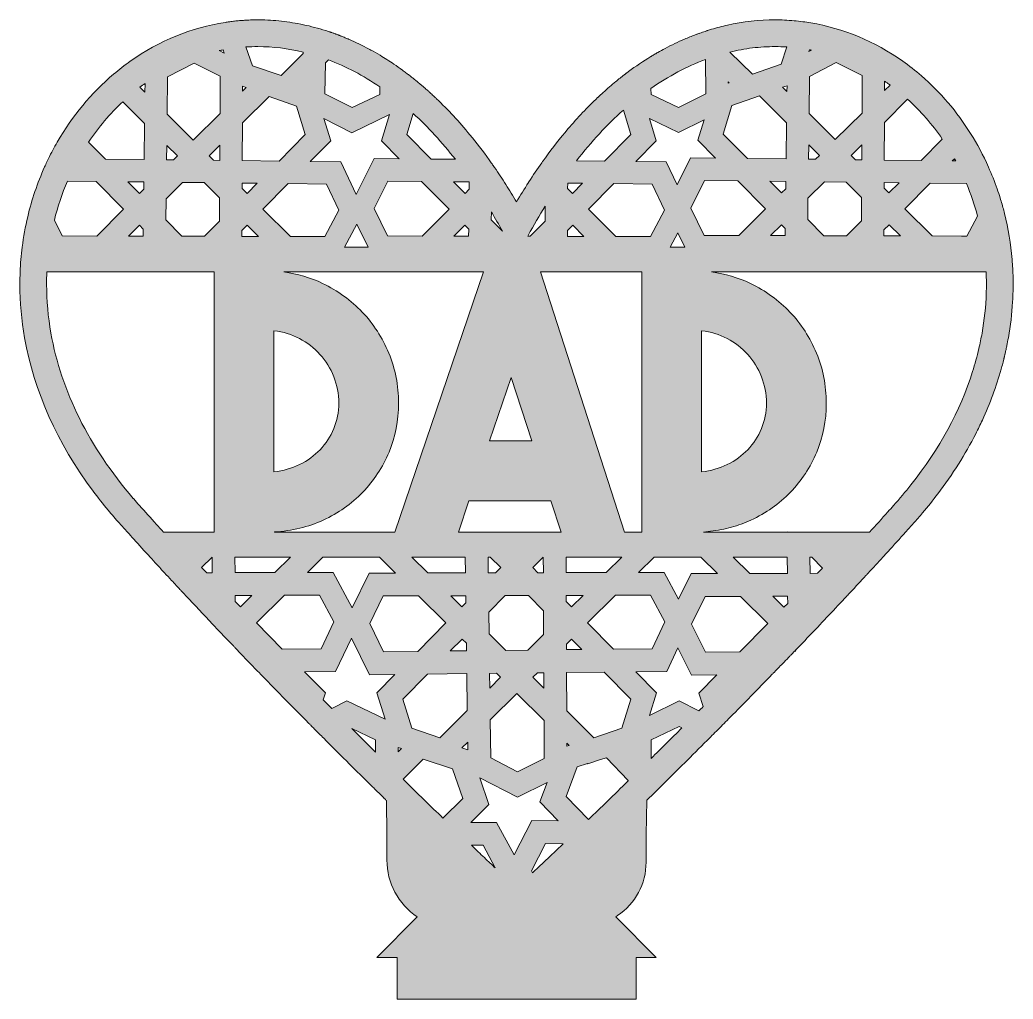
# Model space of a CAD drawing. Extents: x 56 to 944, y -938 to -62.
import ezdxf

# ---------------------------------------------------------------- set-up
doc = ezdxf.new("R2010")
doc.units = 0
doc.header["$MEASUREMENT"] = 0
doc.layers.add('Layer 1', color=7, linetype='Continuous', lineweight=0)

# ---------------------------------------------------------------- blocks, each defined once
blk = doc.blocks.new('Block_0')
at = {"layer": 'Layer 1', "true_color": 0xebc287, "transparency": 33554687}
h = blk.add_hatch(color=31, dxfattribs=at)
h.dxf.hatch_style = 2
edge = h.paths.add_edge_path()
edge.add_spline(control_points=[(920.28, -306.37), (919.89, -318.24), (918.63, -330.21), (916.51, -342.18), (916.51, -342.18), (916.51, -342.2), (916.51, -342.2), (915.69, -346.84), (914.75, -351.46), (913.67, -356.07), (912.07, -362.98), (910.19, -369.86), (908.01, -376.68), (896.89, -411.82), (878.44, -445.72), (852.88, -477.99), (847.99, -484.18), (842.8, -490.32), (837.36, -496.4), (835.67, -498.31), (833.96, -500.22), (832.25, -502.12), (826.82, -508.18), (821.35, -514.21), (815.86, -520.23), (815.86, -520.23), (742.05, -520.23), (742.05, -520.23), (742.05, -520.23), (741.85, -520.02), (741.85, -520.02), (741.85, -520.02), (741.85, -520.23), (741.85, -520.23), (741.85, -520.23), (667.4, -520.23), (667.4, -520.23), (667.4, -520.23), (673.71, -519.45), (673.71, -519.45), (680.1, -518.72), (686.29, -517.51), (692.29, -515.86), (698.29, -514.21), (704.09, -512.09), (709.69, -509.51), (723.2, -503.29), (734.97, -494.99), (744.99, -484.65), (755.03, -474.3), (762.89, -462.32), (768.6, -448.69), (774.3, -435.07), (777.15, -420.45), (777.15, -404.82), (777.15, -388.98), (774.25, -374.1), (768.44, -360.15), (762.63, -346.22), (754.71, -333.97), (744.69, -323.41), (734.65, -312.86), (722.82, -304.3), (709.21, -297.75), (698.25, -292.49), (686.71, -289.07), (674.59, -287.49), (674.59, -287.49), (920.17, -287.49), (920.17, -287.49), (920.28, -289.76), (920.35, -292.03), (920.38, -294.32), (920.41, -295.76), (920.42, -297.2), (920.42, -298.65), (920.42, -301.21), (920.37, -303.79), (920.28, -306.37)], knot_values=[0, 0, 0, 0, 1, 1, 1, 2, 2, 2, 3, 3, 3, 4, 4, 4, 5, 5, 5, 6, 6, 6, 7, 7, 7, 8, 8, 8, 9, 9, 9, 10, 10, 10, 11, 11, 11, 12, 12, 12, 13, 13, 13, 14, 14, 14, 15, 15, 15, 16, 16, 16, 17, 17, 17, 18, 18, 18, 19, 19, 19, 20, 20, 20, 21, 21, 21, 22, 22, 22, 23, 23, 23, 24, 24, 24, 25, 25, 25, 26, 26, 26, 26], degree=3, periodic=0)
edge = h.paths.add_edge_path()
edge.add_spline(control_points=[(769.31, -557.11), (769.31, -557.11), (762.75, -557.12), (762.75, -557.12), (762.75, -557.12), (762.56, -542.55), (762.56, -542.55), (762.56, -542.55), (764.13, -542.55), (764.13, -542.55), (764.13, -542.55), (773.92, -552.44), (773.92, -552.44), (773.92, -552.44), (769.31, -557.11), (769.31, -557.11)], knot_values=[0, 0, 0, 0, 1, 1, 1, 2, 2, 2, 3, 3, 3, 4, 4, 4, 5, 5, 5, 5], degree=3, periodic=0)
edge = h.paths.add_edge_path()
edge.add_spline(control_points=[(739.25, -587.51), (739.25, -587.51), (729.28, -577.62), (729.28, -577.62), (729.28, -577.62), (742.61, -577.57), (742.61, -577.57), (742.61, -577.57), (742.69, -584.02), (742.69, -584.02), (742.69, -584.02), (739.25, -587.51), (739.25, -587.51)], knot_values=[0, 0, 0, 0, 1, 1, 1, 2, 2, 2, 3, 3, 3, 4, 4, 4, 4], degree=3, periodic=0)
edge = h.paths.add_edge_path()
edge.add_spline(control_points=[(708.78, -557.28), (708.78, -557.28), (693.96, -542.55), (693.96, -542.55), (693.96, -542.55), (742.13, -542.55), (742.13, -542.55), (742.13, -542.55), (742.33, -557.18), (742.33, -557.18), (742.33, -557.18), (708.78, -557.28), (708.78, -557.28)], knot_values=[0, 0, 0, 0, 1, 1, 1, 2, 2, 2, 3, 3, 3, 4, 4, 4, 4], degree=3, periodic=0)
edge = h.paths.add_edge_path()
edge.add_spline(control_points=[(699.78, -627.39), (699.78, -627.39), (699.76, -627.39), (699.76, -627.39), (699.76, -627.39), (669.19, -627.74), (669.19, -627.74), (669.19, -627.74), (656.7, -602.62), (656.7, -602.62), (656.7, -602.62), (668.87, -577.77), (668.87, -577.77), (668.87, -577.77), (700.38, -577.69), (700.38, -577.69), (700.38, -577.69), (724.88, -602.02), (724.88, -602.02), (724.88, -602.02), (699.78, -627.39), (699.78, -627.39)], knot_values=[0, 0, 0, 0, 1, 1, 1, 2, 2, 2, 3, 3, 3, 4, 4, 4, 5, 5, 5, 6, 6, 6, 7, 7, 7, 7], degree=3, periodic=0)
edge = h.paths.add_edge_path()
edge.add_spline(control_points=[(663.21, -664.36), (663.21, -664.36), (666.89, -676.39), (666.89, -676.39), (665.67, -677.64), (664.45, -678.87), (663.24, -680.09), (663.24, -680.09), (645.62, -671.27), (645.62, -671.27), (645.62, -671.27), (619.08, -684.2), (619.08, -684.2), (619.08, -684.2), (625.32, -663.89), (625.32, -663.89), (625.32, -663.89), (606.76, -645.12), (606.76, -645.12), (606.76, -645.12), (634.5, -644.8), (634.5, -644.8), (634.5, -644.8), (644.44, -623.8), (644.44, -623.8), (644.44, -623.8), (656.62, -648.3), (656.62, -648.3), (656.62, -648.3), (679.34, -648.05), (679.34, -648.05), (679.34, -648.05), (663.21, -664.36), (663.21, -664.36)], knot_values=[0, 0, 0, 0, 1, 1, 1, 2, 2, 2, 3, 3, 3, 4, 4, 4, 5, 5, 5, 6, 6, 6, 7, 7, 7, 8, 8, 8, 9, 9, 9, 10, 10, 10, 11, 11, 11, 11], degree=3, periodic=0)
edge = h.paths.add_edge_path()
edge.add_spline(control_points=[(620.51, -722.64), (620.51, -722.64), (620.61, -706.16), (620.61, -706.16), (620.61, -706.16), (645.49, -694.04), (645.49, -694.04), (645.49, -694.04), (648.04, -695.31), (648.04, -695.31), (638.57, -704.77), (629.39, -713.9), (620.51, -722.64)], knot_values=[0, 0, 0, 0, 1, 1, 1, 2, 2, 2, 3, 3, 3, 4, 4, 4, 4], degree=3, periodic=0)
edge = h.paths.add_edge_path()
edge.add_spline(control_points=[(382.47, -687.69), (382.47, -687.69), (348.16, -671.27), (348.16, -671.27), (348.16, -671.27), (334.77, -678.1), (334.77, -678.1), (332.21, -675.54), (329.64, -672.91), (327.05, -670.31), (327.05, -670.31), (329.03, -663.89), (329.03, -663.89), (329.03, -663.89), (310.46, -645.12), (310.46, -645.12), (310.46, -645.12), (338.19, -644.8), (338.19, -644.8), (338.19, -644.8), (352.29, -615.07), (352.29, -615.07), (352.29, -615.07), (368.57, -647.82), (368.57, -647.82), (368.57, -647.82), (391.29, -647.57), (391.29, -647.57), (391.29, -647.57), (375.16, -663.89), (375.16, -663.89), (375.16, -663.89), (382.47, -687.69), (382.47, -687.69)], knot_values=[0, 0, 0, 0, 1, 1, 1, 2, 2, 2, 3, 3, 3, 4, 4, 4, 5, 5, 5, 6, 6, 6, 7, 7, 7, 8, 8, 8, 9, 9, 9, 10, 10, 10, 11, 11, 11, 11], degree=3, periodic=0)
edge = h.paths.add_edge_path()
edge.add_spline(control_points=[(352.7, -696.07), (352.7, -696.07), (373.77, -706.13), (373.77, -706.13), (373.77, -706.13), (373.81, -717.08), (373.81, -717.08), (366.96, -710.28), (359.91, -703.27), (352.7, -696.07)], knot_values=[0, 0, 0, 0, 1, 1, 1, 2, 2, 2, 3, 3, 3, 3], degree=3, periodic=0)
edge = h.paths.add_edge_path()
edge.add_spline(control_points=[(290.48, -624.92), (290.48, -624.92), (267.35, -601.54), (267.35, -601.54), (267.35, -601.54), (292.3, -576.78), (292.3, -576.78), (292.3, -576.78), (323.69, -576.69), (323.69, -576.69), (323.69, -576.69), (336.58, -600.58), (336.58, -600.58), (336.58, -600.58), (325.21, -624.53), (325.21, -624.53), (325.21, -624.53), (290.48, -624.92), (290.48, -624.92)], knot_values=[0, 0, 0, 0, 1, 1, 1, 2, 2, 2, 3, 3, 3, 4, 4, 4, 5, 5, 5, 6, 6, 6, 6], degree=3, periodic=0)
edge = h.paths.add_edge_path()
edge.add_spline(control_points=[(252.99, -587.04), (252.99, -587.04), (248.28, -582.26), (248.28, -582.26), (248.28, -582.26), (248.24, -576.87), (248.24, -576.87), (248.24, -576.87), (263.25, -576.85), (263.25, -576.85), (263.25, -576.85), (252.99, -587.04), (252.99, -587.04)], knot_values=[0, 0, 0, 0, 1, 1, 1, 2, 2, 2, 3, 3, 3, 4, 4, 4, 4], degree=3, periodic=0)
edge = h.paths.add_edge_path()
edge.add_spline(control_points=[(248.1, -542.55), (248.1, -542.55), (297.81, -542.55), (297.81, -542.55), (297.81, -542.55), (283.87, -556.38), (283.87, -556.38), (283.87, -556.38), (248.17, -556.48), (248.17, -556.48), (248.17, -556.48), (248.1, -542.55), (248.1, -542.55)], knot_values=[0, 0, 0, 0, 1, 1, 1, 2, 2, 2, 3, 3, 3, 4, 4, 4, 4], degree=3, periodic=0)
edge = h.paths.add_edge_path()
edge.add_spline(control_points=[(254.38, -250.35), (254.38, -250.35), (259.02, -245.65), (259.02, -245.65), (259.02, -245.65), (269.11, -255.67), (269.11, -255.67), (269.11, -255.67), (254.35, -255.64), (254.35, -255.64), (254.35, -255.64), (254.38, -250.35), (254.38, -250.35)], knot_values=[0, 0, 0, 0, 1, 1, 1, 2, 2, 2, 3, 3, 3, 4, 4, 4, 4], degree=3, periodic=0)
edge = h.paths.add_edge_path()
edge.add_spline(control_points=[(254.53, -207.95), (254.53, -207.95), (267.94, -208.11), (267.94, -208.11), (267.94, -208.11), (258.89, -217.25), (258.89, -217.25), (258.89, -217.25), (254.52, -212.94), (254.52, -212.94), (254.52, -212.94), (254.53, -207.95), (254.53, -207.95)], knot_values=[0, 0, 0, 0, 1, 1, 1, 2, 2, 2, 3, 3, 3, 4, 4, 4, 4], degree=3, periodic=0)
edge = h.paths.add_edge_path()
edge.add_spline(control_points=[(254.78, -154.12), (254.78, -154.12), (278.58, -130.49), (278.58, -130.49), (278.58, -130.49), (303.2, -139.04), (303.2, -139.04), (303.2, -139.04), (311.04, -164.55), (311.04, -164.55), (311.04, -164.55), (287.58, -188.25), (287.58, -188.25), (287.58, -188.25), (254.63, -187.89), (254.63, -187.89), (254.63, -187.89), (254.78, -154.12), (254.78, -154.12)], knot_values=[0, 0, 0, 0, 1, 1, 1, 2, 2, 2, 3, 3, 3, 4, 4, 4, 5, 5, 5, 6, 6, 6, 6], degree=3, periodic=0)
edge = h.paths.add_edge_path()
edge.add_spline(control_points=[(254.92, -121.37), (254.92, -121.37), (258.19, -122.46), (258.19, -122.46), (258.19, -122.46), (254.91, -125.73), (254.91, -125.73), (254.91, -125.73), (254.92, -121.37), (254.92, -121.37)], knot_values=[0, 0, 0, 0, 1, 1, 1, 2, 2, 2, 3, 3, 3, 3], degree=3, periodic=0)
edge = h.paths.add_edge_path()
edge.add_spline(control_points=[(268.62, -85.85), (282.09, -85.85), (295.6, -87.49), (309.04, -90.73), (309.04, -90.73), (309.03, -92.13), (309.03, -92.13), (309.03, -92.13), (289.57, -111.78), (289.57, -111.78), (289.57, -111.78), (263.78, -103.17), (263.78, -103.17), (263.78, -103.17), (257.94, -86.2), (257.94, -86.2), (261.48, -85.96), (265.04, -85.85), (268.62, -85.85)], knot_values=[0, 0, 0, 0, 1, 1, 1, 2, 2, 2, 3, 3, 3, 4, 4, 4, 5, 5, 5, 6, 6, 6, 6], degree=3, periodic=0)
edge = h.paths.add_edge_path()
edge.add_spline(control_points=[(327.58, -150.14), (327.58, -150.14), (327.58, -150.13), (327.58, -150.13), (327.58, -150.13), (352.53, -162.86), (352.53, -162.86), (352.53, -162.86), (386.3, -146.74), (386.3, -146.74), (386.3, -146.74), (379.09, -170.13), (379.09, -170.13), (379.09, -170.13), (394.96, -186.15), (394.96, -186.15), (394.96, -186.15), (372.62, -185.88), (372.62, -185.88), (372.62, -185.88), (356.64, -218.11), (356.64, -218.11), (356.64, -218.11), (342.76, -188.87), (342.76, -188.87), (342.76, -188.87), (315.49, -188.58), (315.49, -188.58), (315.49, -188.58), (333.74, -170.13), (333.74, -170.13), (333.74, -170.13), (327.58, -150.14), (327.58, -150.14)], knot_values=[0, 0, 0, 0, 1, 1, 1, 2, 2, 2, 3, 3, 3, 4, 4, 4, 5, 5, 5, 6, 6, 6, 7, 7, 7, 8, 8, 8, 9, 9, 9, 10, 10, 10, 11, 11, 11, 11], degree=3, periodic=0)
edge = h.paths.add_edge_path()
edge.add_spline(control_points=[(328.97, -100.47), (328.97, -100.47), (331.7, -97.72), (331.7, -97.72), (339.55, -100.68), (347.35, -104.2), (355.03, -108.23), (362.72, -112.27), (370.31, -116.85), (377.78, -121.96), (377.78, -121.96), (377.73, -128.59), (377.73, -128.59), (377.73, -128.59), (352.84, -140.47), (352.84, -140.47), (352.84, -140.47), (328.61, -128.12), (328.61, -128.12), (328.61, -128.12), (328.97, -100.47), (328.97, -100.47)], knot_values=[0, 0, 0, 0, 1, 1, 1, 2, 2, 2, 3, 3, 3, 4, 4, 4, 5, 5, 5, 6, 6, 6, 7, 7, 7, 7], degree=3, periodic=0)
edge = h.paths.add_edge_path()
edge.add_spline(control_points=[(415.05, -206.45), (415.05, -206.45), (439.72, -231.4), (439.72, -231.4), (439.72, -231.4), (415.65, -255.31), (415.65, -255.31), (415.65, -255.31), (384.69, -255.24), (384.69, -255.24), (384.69, -255.24), (372.7, -230.82), (372.7, -230.82), (372.7, -230.82), (384.98, -206.1), (384.98, -206.1), (384.98, -206.1), (415.05, -206.45), (415.05, -206.45)], knot_values=[0, 0, 0, 0, 1, 1, 1, 2, 2, 2, 3, 3, 3, 4, 4, 4, 5, 5, 5, 6, 6, 6, 6], degree=3, periodic=0)
edge = h.paths.add_edge_path()
edge.add_spline(control_points=[(407.59, -145.73), (420.68, -157.73), (433.28, -171.41), (445.31, -186.71), (445.31, -186.71), (423.51, -186.49), (423.51, -186.49), (423.51, -186.49), (401.81, -164.55), (401.81, -164.55), (401.81, -164.55), (407.59, -145.73), (407.59, -145.73)], knot_values=[0, 0, 0, 0, 1, 1, 1, 2, 2, 2, 3, 3, 3, 4, 4, 4, 4], degree=3, periodic=0)
edge = h.paths.add_edge_path()
edge.add_spline(control_points=[(457.71, -213.54), (457.71, -213.54), (453.97, -217.25), (453.97, -217.25), (453.97, -217.25), (443.6, -206.77), (443.6, -206.77), (443.6, -206.77), (457.8, -206.94), (457.8, -206.94), (457.8, -206.94), (457.71, -213.54), (457.71, -213.54)], knot_values=[0, 0, 0, 0, 1, 1, 1, 2, 2, 2, 3, 3, 3, 4, 4, 4, 4], degree=3, periodic=0)
edge = h.paths.add_edge_path()
edge.add_spline(control_points=[(444.03, -255.39), (444.03, -255.39), (453.84, -245.65), (453.84, -245.65), (453.84, -245.65), (457.24, -249.08), (457.24, -249.08), (457.24, -249.08), (457.15, -255.42), (457.15, -255.42), (457.15, -255.42), (444.03, -255.39), (444.03, -255.39)], knot_values=[0, 0, 0, 0, 1, 1, 1, 2, 2, 2, 3, 3, 3, 4, 4, 4, 4], degree=3, periodic=0)
edge = h.paths.add_edge_path()
edge.add_spline(control_points=[(346.25, -265.18), (346.25, -265.18), (357.24, -244.82), (357.24, -244.82), (357.24, -244.82), (367.22, -265.18), (367.22, -265.18), (367.22, -265.18), (346.25, -265.18), (346.25, -265.18)], knot_values=[0, 0, 0, 0, 1, 1, 1, 2, 2, 2, 3, 3, 3, 3], degree=3, periodic=0)
edge = h.paths.add_edge_path()
edge.add_spline(control_points=[(273.13, -231.4), (273.13, -231.4), (295.85, -208.41), (295.85, -208.41), (295.85, -208.41), (329.99, -208.82), (329.99, -208.82), (329.99, -208.82), (341.18, -232.33), (341.18, -232.33), (341.18, -232.33), (328.49, -255.83), (328.49, -255.83), (328.49, -255.83), (297.66, -255.74), (297.66, -255.74), (297.66, -255.74), (273.13, -231.4), (273.13, -231.4)], knot_values=[0, 0, 0, 0, 1, 1, 1, 2, 2, 2, 3, 3, 3, 4, 4, 4, 5, 5, 5, 6, 6, 6, 6], degree=3, periodic=0)
edge = h.paths.add_edge_path()
edge.add_spline(control_points=[(283, -340.21), (291.24, -341.05), (298.84, -343.32), (305.8, -347), (312.78, -350.7), (318.91, -355.46), (324.18, -361.26), (329.46, -367.08), (333.58, -373.72), (336.54, -381.22), (339.5, -388.72), (340.97, -396.58), (340.97, -404.82), (340.97, -412.85), (339.5, -420.45), (336.54, -427.63), (333.58, -434.8), (329.52, -441.1), (324.35, -446.48), (319.16, -451.86), (313.03, -456.29), (305.97, -459.78), (298.89, -463.26), (291.24, -465.43), (283, -466.27), (283, -466.27), (283, -340.21), (283, -340.21)], knot_values=[0, 0, 0, 0, 1, 1, 1, 2, 2, 2, 3, 3, 3, 4, 4, 4, 5, 5, 5, 6, 6, 6, 7, 7, 7, 8, 8, 8, 9, 9, 9, 9], degree=3, periodic=0)
edge = h.paths.add_edge_path()
edge.add_spline(control_points=[(470.35, -287.49), (470.35, -287.49), (391.09, -520.23), (391.09, -520.23), (391.09, -520.23), (283.52, -520.23), (283.52, -520.23), (283.52, -520.23), (283.45, -520.09), (283.45, -520.09), (299.12, -519.21), (313.64, -515.68), (327.04, -509.51), (340.55, -503.29), (352.32, -494.99), (362.34, -484.65), (372.38, -474.3), (380.24, -462.32), (385.95, -448.69), (391.65, -435.07), (394.5, -420.45), (394.5, -404.82), (394.5, -388.98), (391.6, -374.1), (385.79, -360.15), (379.98, -346.22), (372.06, -333.97), (362.04, -323.41), (352, -312.86), (340.17, -304.3), (326.56, -297.75), (315.6, -292.49), (304.06, -289.07), (291.95, -287.49), (291.95, -287.49), (470.35, -287.49), (470.35, -287.49)], knot_values=[0, 0, 0, 0, 1, 1, 1, 2, 2, 2, 3, 3, 3, 4, 4, 4, 5, 5, 5, 6, 6, 6, 7, 7, 7, 8, 8, 8, 9, 9, 9, 10, 10, 10, 11, 11, 11, 12, 12, 12, 12], degree=3, periodic=0)
edge = h.paths.add_edge_path()
edge.add_spline(control_points=[(530.84, -492.23), (530.84, -492.23), (539.96, -520.23), (539.96, -520.23), (539.96, -520.23), (447.97, -520.23), (447.97, -520.23), (447.97, -520.23), (457.42, -492.23), (457.42, -492.23), (457.42, -492.23), (530.84, -492.23), (530.84, -492.23)], knot_values=[0, 0, 0, 0, 1, 1, 1, 2, 2, 2, 3, 3, 3, 4, 4, 4, 4], degree=3, periodic=0)
edge = h.paths.add_edge_path()
edge.add_spline(control_points=[(495.23, -381.93), (495.23, -381.93), (513.67, -438.52), (513.67, -438.52), (513.67, -438.52), (475.85, -438.52), (475.85, -438.52), (475.85, -438.52), (495.23, -381.93), (495.23, -381.93)], knot_values=[0, 0, 0, 0, 1, 1, 1, 2, 2, 2, 3, 3, 3, 3], degree=3, periodic=0)
edge = h.paths.add_edge_path()
edge.add_spline(control_points=[(477.53, -233.81), (480.9, -239.41), (484.2, -245.17), (487.44, -251.09), (487.44, -251.09), (477.43, -240.95), (477.43, -240.95), (477.43, -240.95), (477.53, -233.81), (477.53, -233.81)], knot_values=[0, 0, 0, 0, 1, 1, 1, 2, 2, 2, 3, 3, 3, 3], degree=3, periodic=0)
edge = h.paths.add_edge_path()
edge.add_spline(control_points=[(510.53, -254.8), (515.43, -245.72), (520.48, -236.96), (525.64, -228.58), (525.64, -228.58), (525.58, -242.08), (525.58, -242.08), (525.58, -242.08), (512.25, -255.56), (512.25, -255.56), (512.25, -255.56), (510.11, -255.56), (510.11, -255.56), (510.11, -255.56), (510.53, -254.8), (510.53, -254.8)], knot_values=[0, 0, 0, 0, 1, 1, 1, 2, 2, 2, 3, 3, 3, 4, 4, 4, 5, 5, 5, 5], degree=3, periodic=0)
edge = h.paths.add_edge_path()
edge.add_spline(control_points=[(612.12, -287.49), (612.12, -287.49), (612.12, -520.23), (612.12, -520.23), (612.12, -520.23), (596.53, -520.23), (596.53, -520.23), (596.53, -520.23), (521.39, -287.49), (521.39, -287.49), (521.39, -287.49), (612.12, -287.49), (612.12, -287.49)], knot_values=[0, 0, 0, 0, 1, 1, 1, 2, 2, 2, 3, 3, 3, 4, 4, 4, 4], degree=3, periodic=0)
edge = h.paths.add_edge_path()
edge.add_spline(control_points=[(545.62, -250.35), (545.62, -250.35), (550.26, -245.65), (550.26, -245.65), (550.26, -245.65), (560.35, -255.67), (560.35, -255.67), (560.35, -255.67), (545.6, -255.64), (545.6, -255.64), (545.6, -255.64), (545.62, -250.35), (545.62, -250.35)], knot_values=[0, 0, 0, 0, 1, 1, 1, 2, 2, 2, 3, 3, 3, 4, 4, 4, 4], degree=3, periodic=0)
edge = h.paths.add_edge_path()
edge.add_spline(control_points=[(545.81, -207.95), (545.81, -207.95), (559.19, -208.11), (559.19, -208.11), (559.19, -208.11), (550.14, -217.25), (550.14, -217.25), (550.14, -217.25), (545.76, -212.94), (545.76, -212.94), (545.76, -212.94), (545.81, -207.95), (545.81, -207.95)], knot_values=[0, 0, 0, 0, 1, 1, 1, 2, 2, 2, 3, 3, 3, 4, 4, 4, 4], degree=3, periodic=0)
edge = h.paths.add_edge_path()
edge.add_spline(control_points=[(595.62, -142.8), (595.62, -142.8), (602.29, -164.55), (602.29, -164.55), (602.29, -164.55), (578.83, -188.25), (578.83, -188.25), (578.83, -188.25), (553.7, -187.96), (553.7, -187.96), (567, -170.87), (581, -155.79), (595.62, -142.8)], knot_values=[0, 0, 0, 0, 1, 1, 1, 2, 2, 2, 3, 3, 3, 4, 4, 4, 4], degree=3, periodic=0)
edge = h.paths.add_edge_path()
edge.add_spline(control_points=[(618.86, -150.14), (618.86, -150.14), (644.96, -162.84), (644.96, -162.84), (644.96, -162.84), (667.85, -151.38), (667.85, -151.38), (667.85, -151.38), (662.23, -169.64), (662.23, -169.64), (662.23, -169.64), (678.08, -185.69), (678.08, -185.69), (678.08, -185.69), (655.77, -185.42), (655.77, -185.42), (655.77, -185.42), (643.78, -209.5), (643.78, -209.5), (643.78, -209.5), (634.01, -188.87), (634.01, -188.87), (634.01, -188.87), (606.73, -188.58), (606.73, -188.58), (606.73, -188.58), (625.01, -170.13), (625.01, -170.13), (625.01, -170.13), (618.86, -150.14), (618.86, -150.14)], knot_values=[0, 0, 0, 0, 1, 1, 1, 2, 2, 2, 3, 3, 3, 4, 4, 4, 5, 5, 5, 6, 6, 6, 7, 7, 7, 8, 8, 8, 9, 9, 9, 10, 10, 10, 10], degree=3, periodic=0)
edge = h.paths.add_edge_path()
edge.add_spline(control_points=[(669.01, -97.45), (669.01, -97.45), (669.05, -97.5), (669.05, -97.5), (669.05, -97.5), (669.49, -128.12), (669.49, -128.12), (669.49, -128.12), (644.82, -140.47), (644.82, -140.47), (644.82, -140.47), (620.36, -128.57), (620.36, -128.57), (620.36, -128.57), (620.32, -123.26), (620.32, -123.26), (636.06, -112.27), (652.39, -103.64), (669.01, -97.45)], knot_values=[0, 0, 0, 0, 1, 1, 1, 2, 2, 2, 3, 3, 3, 4, 4, 4, 5, 5, 5, 6, 6, 6, 6], degree=3, periodic=0)
edge = h.paths.add_edge_path()
edge.add_spline(control_points=[(688.45, -347), (695.42, -350.7), (701.54, -355.46), (706.83, -361.26), (712.11, -367.08), (716.22, -373.72), (719.18, -381.22), (722.13, -388.72), (723.62, -396.58), (723.62, -404.82), (723.62, -412.85), (722.13, -420.45), (719.18, -427.63), (716.22, -434.8), (712.15, -441.1), (706.98, -446.48), (701.81, -451.86), (695.68, -456.29), (688.62, -459.78), (681.54, -463.26), (673.89, -465.43), (665.65, -466.27), (665.65, -466.27), (665.65, -340.21), (665.65, -340.21), (673.89, -341.05), (681.48, -343.32), (688.45, -347)], knot_values=[0, 0, 0, 0, 1, 1, 1, 2, 2, 2, 3, 3, 3, 4, 4, 4, 5, 5, 5, 6, 6, 6, 7, 7, 7, 8, 8, 8, 9, 9, 9, 9], degree=3, periodic=0)
edge = h.paths.add_edge_path()
edge.add_spline(control_points=[(655.85, -230.34), (655.85, -230.34), (668.13, -205.63), (668.13, -205.63), (668.13, -205.63), (698.16, -205.97), (698.16, -205.97), (698.16, -205.97), (722.85, -230.92), (722.85, -230.92), (722.85, -230.92), (698.78, -254.85), (698.78, -254.85), (698.78, -254.85), (667.8, -254.78), (667.8, -254.78), (667.8, -254.78), (655.85, -230.34), (655.85, -230.34)], knot_values=[0, 0, 0, 0, 1, 1, 1, 2, 2, 2, 3, 3, 3, 4, 4, 4, 5, 5, 5, 6, 6, 6, 6], degree=3, periodic=0)
edge = h.paths.add_edge_path()
edge.add_spline(control_points=[(637.5, -265.18), (637.5, -265.18), (644.37, -252.49), (644.37, -252.49), (644.37, -252.49), (650.58, -265.18), (650.58, -265.18), (650.58, -265.18), (637.5, -265.18), (637.5, -265.18)], knot_values=[0, 0, 0, 0, 1, 1, 1, 2, 2, 2, 3, 3, 3, 3], degree=3, periodic=0)
edge = h.paths.add_edge_path()
edge.add_spline(control_points=[(619.76, -255.83), (619.76, -255.83), (588.91, -255.74), (588.91, -255.74), (588.91, -255.74), (564.39, -231.4), (564.39, -231.4), (564.39, -231.4), (587.1, -208.41), (587.1, -208.41), (587.1, -208.41), (621.26, -208.82), (621.26, -208.82), (621.26, -208.82), (632.43, -232.33), (632.43, -232.33), (632.43, -232.33), (619.76, -255.83), (619.76, -255.83)], knot_values=[0, 0, 0, 0, 1, 1, 1, 2, 2, 2, 3, 3, 3, 4, 4, 4, 5, 5, 5, 6, 6, 6, 6], degree=3, periodic=0)
edge = h.paths.add_edge_path()
edge.add_spline(control_points=[(632.15, -556.26), (632.15, -556.26), (609.2, -556.31), (609.2, -556.31), (609.2, -556.31), (623.06, -542.55), (623.06, -542.55), (623.06, -542.55), (664.99, -542.55), (664.99, -542.55), (664.99, -542.55), (679.89, -557.33), (679.89, -557.33), (679.89, -557.33), (656.14, -557.4), (656.14, -557.4), (656.14, -557.4), (645.01, -580.1), (645.01, -580.1), (645.01, -580.1), (632.15, -556.26), (632.15, -556.26)], knot_values=[0, 0, 0, 0, 1, 1, 1, 2, 2, 2, 3, 3, 3, 4, 4, 4, 5, 5, 5, 6, 6, 6, 7, 7, 7, 7], degree=3, periodic=0)
edge = h.paths.add_edge_path()
edge.add_spline(control_points=[(586.79, -624.92), (586.79, -624.92), (563.65, -601.54), (563.65, -601.54), (563.65, -601.54), (588.6, -576.78), (588.6, -576.78), (588.6, -576.78), (620, -576.69), (620, -576.69), (620, -576.69), (632.86, -600.59), (632.86, -600.59), (632.86, -600.59), (621.52, -624.53), (621.52, -624.53), (621.52, -624.53), (586.79, -624.92), (586.79, -624.92)], knot_values=[0, 0, 0, 0, 1, 1, 1, 2, 2, 2, 3, 3, 3, 4, 4, 4, 5, 5, 5, 6, 6, 6, 6], degree=3, periodic=0)
edge = h.paths.add_edge_path()
edge.add_spline(control_points=[(594.25, -695.51), (594.25, -695.51), (569.26, -704.2), (569.26, -704.2), (569.26, -704.2), (569.2, -704.21), (569.2, -704.21), (569.2, -704.21), (544.99, -680.17), (544.99, -680.17), (544.99, -680.17), (544.84, -645.82), (544.84, -645.82), (544.84, -645.82), (578.37, -645.44), (578.37, -645.44), (578.37, -645.44), (602.24, -669.56), (602.24, -669.56), (602.24, -669.56), (594.25, -695.51), (594.25, -695.51)], knot_values=[0, 0, 0, 0, 1, 1, 1, 2, 2, 2, 3, 3, 3, 4, 4, 4, 5, 5, 5, 6, 6, 6, 7, 7, 7, 7], degree=3, periodic=0)
edge = h.paths.add_edge_path()
edge.add_spline(control_points=[(544.46, -556.48), (544.46, -556.48), (544.4, -542.55), (544.4, -542.55), (544.4, -542.55), (594.11, -542.55), (594.11, -542.55), (594.11, -542.55), (580.15, -556.38), (580.15, -556.38), (580.15, -556.38), (544.46, -556.48), (544.46, -556.48)], knot_values=[0, 0, 0, 0, 1, 1, 1, 2, 2, 2, 3, 3, 3, 4, 4, 4, 4], degree=3, periodic=0)
edge = h.paths.add_edge_path()
edge.add_spline(control_points=[(549.3, -587.04), (549.3, -587.04), (544.57, -582.26), (544.57, -582.26), (544.57, -582.26), (544.54, -576.87), (544.54, -576.87), (544.54, -576.87), (559.56, -576.85), (559.56, -576.85), (559.56, -576.85), (549.3, -587.04), (549.3, -587.04)], knot_values=[0, 0, 0, 0, 1, 1, 1, 2, 2, 2, 3, 3, 3, 4, 4, 4, 4], degree=3, periodic=0)
edge = h.paths.add_edge_path()
edge.add_spline(control_points=[(544.73, -620.34), (544.73, -620.34), (549.17, -615.92), (549.17, -615.92), (549.17, -615.92), (558.39, -625.24), (558.39, -625.24), (558.39, -625.24), (544.75, -625.4), (544.75, -625.4), (544.75, -625.4), (544.73, -620.34), (544.73, -620.34)], knot_values=[0, 0, 0, 0, 1, 1, 1, 2, 2, 2, 3, 3, 3, 4, 4, 4, 4], degree=3, periodic=0)
edge = h.paths.add_edge_path()
edge.add_spline(control_points=[(545.12, -709.06), (545.12, -709.06), (547.16, -711.11), (547.16, -711.11), (547.16, -711.11), (545.13, -711.75), (545.13, -711.75), (545.13, -711.75), (545.12, -709.06), (545.12, -709.06)], knot_values=[0, 0, 0, 0, 1, 1, 1, 2, 2, 2, 3, 3, 3, 3], degree=3, periodic=0)
edge = h.paths.add_edge_path()
edge.add_spline(control_points=[(554.2, -730.31), (554.2, -730.31), (563.56, -727.37), (563.56, -727.37), (563.56, -727.37), (563.86, -727.68), (563.86, -727.68), (563.86, -727.68), (575.07, -723.79), (575.07, -723.79), (575.07, -723.79), (575.13, -723.77), (575.13, -723.77), (575.13, -723.77), (580.59, -722.04), (580.59, -722.04), (580.59, -722.04), (599.99, -742.41), (599.99, -742.41), (599.99, -742.41), (599.99, -742.8), (599.99, -742.8), (593.6, -749.07), (587.43, -755.08), (581.52, -760.83), (575.6, -766.57), (569.93, -772.05), (564.53, -777.25), (564.53, -777.25), (544.56, -756.66), (544.56, -756.66), (544.56, -756.66), (554.2, -730.31), (554.2, -730.31)], knot_values=[0, 0, 0, 0, 1, 1, 1, 2, 2, 2, 3, 3, 3, 4, 4, 4, 5, 5, 5, 6, 6, 6, 7, 7, 7, 8, 8, 8, 9, 9, 9, 10, 10, 10, 11, 11, 11, 11], degree=3, periodic=0)
edge = h.paths.add_edge_path()
edge.add_spline(control_points=[(480.97, -820.66), (478.05, -817.91), (474.8, -814.84), (471.24, -811.47), (467.66, -808.07), (463.8, -804.39), (459.62, -800.42), (459.62, -800.42), (459.6, -800.42), (459.6, -800.41), (459.6, -800.41), (470.03, -800.38), (470.03, -800.38), (470.03, -800.38), (480.97, -820.66), (480.97, -820.66)], knot_values=[0, 0, 0, 0, 1, 1, 1, 2, 2, 2, 3, 3, 3, 4, 4, 4, 5, 5, 5, 5], degree=3, periodic=0)
edge = h.paths.add_edge_path()
edge.add_spline(control_points=[(541.8, -799.03), (530.32, -810), (520.97, -818.83), (514.18, -825.2), (514.18, -825.2), (513.33, -823.39), (513.33, -823.39), (513.33, -823.39), (525.97, -798.78), (525.97, -798.78), (525.97, -798.78), (541.8, -799.03), (541.8, -799.03)], knot_values=[0, 0, 0, 0, 1, 1, 1, 2, 2, 2, 3, 3, 3, 4, 4, 4, 4], degree=3, periodic=0)
edge = h.paths.add_edge_path()
edge.add_spline(control_points=[(481.27, -556.63), (481.27, -556.63), (474.73, -556.65), (474.73, -556.65), (474.73, -556.65), (474.53, -542.55), (474.53, -542.55), (474.53, -542.55), (476.55, -542.55), (476.55, -542.55), (476.55, -542.55), (485.9, -551.97), (485.9, -551.97), (485.9, -551.97), (481.27, -556.63), (481.27, -556.63)], knot_values=[0, 0, 0, 0, 1, 1, 1, 2, 2, 2, 3, 3, 3, 4, 4, 4, 5, 5, 5, 5], degree=3, periodic=0)
edge = h.paths.add_edge_path()
edge.add_spline(control_points=[(514.73, -650.12), (514.73, -650.12), (518.75, -646.13), (518.75, -646.13), (518.75, -646.13), (524.43, -646.06), (524.43, -646.06), (524.43, -646.06), (524.49, -659.81), (524.49, -659.81), (524.49, -659.81), (514.73, -650.12), (514.73, -650.12)], knot_values=[0, 0, 0, 0, 1, 1, 1, 2, 2, 2, 3, 3, 3, 4, 4, 4, 4], degree=3, periodic=0)
edge = h.paths.add_edge_path()
edge.add_spline(control_points=[(476.07, -659.72), (476.07, -659.72), (475.92, -646.61), (475.92, -646.61), (475.92, -646.61), (482.14, -646.54), (482.14, -646.54), (482.14, -646.54), (485.76, -650.12), (485.76, -650.12), (485.76, -650.12), (476.07, -659.72), (476.07, -659.72)], knot_values=[0, 0, 0, 0, 1, 1, 1, 2, 2, 2, 3, 3, 3, 4, 4, 4, 4], degree=3, periodic=0)
edge = h.paths.add_edge_path()
edge.add_spline(control_points=[(500.24, -664.5), (500.24, -664.5), (524.61, -688.7), (524.61, -688.7), (524.61, -688.7), (524.75, -722.81), (524.75, -722.81), (524.75, -722.81), (501, -734.56), (501, -734.56), (501, -734.56), (476.9, -722.06), (476.9, -722.06), (476.9, -722.06), (476.47, -688.12), (476.47, -688.12), (476.47, -688.12), (500.24, -664.5), (500.24, -664.5)], knot_values=[0, 0, 0, 0, 1, 1, 1, 2, 2, 2, 3, 3, 3, 4, 4, 4, 5, 5, 5, 6, 6, 6, 6], degree=3, periodic=0)
edge = h.paths.add_edge_path()
edge.add_spline(control_points=[(514.61, -551.97), (514.61, -551.97), (523.93, -542.55), (523.93, -542.55), (523.93, -542.55), (523.98, -542.55), (523.98, -542.55), (523.98, -542.55), (524.04, -556.52), (524.04, -556.52), (524.04, -556.52), (519.12, -556.54), (519.12, -556.54), (519.12, -556.54), (514.61, -551.97), (514.61, -551.97)], knot_values=[0, 0, 0, 0, 1, 1, 1, 2, 2, 2, 3, 3, 3, 4, 4, 4, 5, 5, 5, 5], degree=3, periodic=0)
edge = h.paths.add_edge_path()
edge.add_spline(control_points=[(524.19, -590.68), (524.19, -590.68), (524.28, -611.87), (524.28, -611.87), (524.28, -611.87), (510.26, -625.8), (510.26, -625.8), (510.26, -625.8), (490.45, -626.03), (490.45, -626.03), (490.45, -626.03), (475.44, -611.1), (475.44, -611.1), (475.44, -611.1), (475.19, -591.81), (475.19, -591.81), (475.19, -591.81), (489.82, -577.03), (489.82, -577.03), (489.82, -577.03), (510.62, -576.97), (510.62, -576.97), (510.62, -576.97), (524.19, -590.68), (524.19, -590.68)], knot_values=[0, 0, 0, 0, 1, 1, 1, 2, 2, 2, 3, 3, 3, 4, 4, 4, 5, 5, 5, 6, 6, 6, 7, 7, 7, 8, 8, 8, 8], degree=3, periodic=0)
edge = h.paths.add_edge_path()
edge.add_spline(control_points=[(467.1, -739.95), (467.1, -739.95), (500.77, -757.43), (500.77, -757.43), (500.77, -757.43), (527.32, -744.31), (527.32, -744.31), (527.32, -744.31), (520.98, -761.68), (520.98, -761.68), (520.98, -761.68), (537.35, -778.56), (537.35, -778.56), (537.35, -778.56), (513.62, -778.18), (513.62, -778.18), (513.62, -778.18), (497.84, -808.9), (497.84, -808.9), (497.84, -808.9), (482.21, -779.93), (482.21, -779.93), (482.21, -779.93), (459.27, -779.99), (459.27, -779.99), (459.27, -779.99), (475.39, -763.99), (475.39, -763.99), (475.39, -763.99), (467.1, -739.95), (467.1, -739.95)], knot_values=[0, 0, 0, 0, 1, 1, 1, 2, 2, 2, 3, 3, 3, 4, 4, 4, 5, 5, 5, 6, 6, 6, 7, 7, 7, 8, 8, 8, 9, 9, 9, 10, 10, 10, 10], degree=3, periodic=0)
edge = h.paths.add_edge_path()
edge.add_spline(control_points=[(397.02, -713.9), (397.02, -713.9), (394.22, -716.74), (394.22, -716.74), (394.22, -716.74), (394.2, -712.93), (394.2, -712.93), (394.2, -712.93), (397.02, -713.9), (397.02, -713.9)], knot_values=[0, 0, 0, 0, 1, 1, 1, 2, 2, 2, 3, 3, 3, 3], degree=3, periodic=0)
edge = h.paths.add_edge_path()
edge.add_spline(control_points=[(420.74, -556.79), (420.74, -556.79), (406.38, -542.55), (406.38, -542.55), (406.38, -542.55), (454.12, -542.55), (454.12, -542.55), (454.12, -542.55), (454.31, -556.69), (454.31, -556.69), (454.31, -556.69), (420.74, -556.79), (420.74, -556.79)], knot_values=[0, 0, 0, 0, 1, 1, 1, 2, 2, 2, 3, 3, 3, 4, 4, 4, 4], degree=3, periodic=0)
edge = h.paths.add_edge_path()
edge.add_spline(control_points=[(451.19, -587.04), (451.19, -587.04), (441.24, -577.15), (441.24, -577.15), (441.24, -577.15), (454.57, -577.13), (454.57, -577.13), (454.57, -577.13), (454.67, -583.53), (454.67, -583.53), (454.67, -583.53), (451.19, -587.04), (451.19, -587.04)], knot_values=[0, 0, 0, 0, 1, 1, 1, 2, 2, 2, 3, 3, 3, 4, 4, 4, 4], degree=3, periodic=0)
edge = h.paths.add_edge_path()
edge.add_spline(control_points=[(440.78, -626.58), (440.78, -626.58), (451.32, -615.94), (451.32, -615.94), (451.32, -615.94), (455.15, -619.72), (455.15, -619.72), (455.15, -619.72), (455.23, -626.42), (455.23, -626.42), (455.23, -626.42), (440.78, -626.58), (440.78, -626.58)], knot_values=[0, 0, 0, 0, 1, 1, 1, 2, 2, 2, 3, 3, 3, 4, 4, 4, 4], degree=3, periodic=0)
edge = h.paths.add_edge_path()
edge.add_spline(control_points=[(431.29, -704.21), (431.29, -704.21), (406.26, -695.51), (406.26, -695.51), (406.26, -695.51), (398.27, -669.56), (398.27, -669.56), (398.27, -669.56), (420.34, -647.24), (420.34, -647.24), (420.34, -647.24), (455.5, -646.84), (455.5, -646.84), (455.5, -646.84), (455.95, -679.73), (455.95, -679.73), (455.95, -679.73), (431.29, -704.21), (431.29, -704.21)], knot_values=[0, 0, 0, 0, 1, 1, 1, 2, 2, 2, 3, 3, 3, 4, 4, 4, 5, 5, 5, 6, 6, 6, 6], degree=3, periodic=0)
edge = h.paths.add_edge_path()
edge.add_spline(control_points=[(451.91, -758.53), (451.91, -758.53), (434.23, -776.09), (434.23, -776.09), (428.8, -770.85), (423.09, -765.32), (417.13, -759.54), (411.18, -753.76), (404.97, -747.71), (398.55, -741.41), (398.55, -741.41), (416.52, -723.25), (416.52, -723.25), (416.52, -723.25), (442.76, -731.99), (442.76, -731.99), (442.76, -731.99), (451.91, -758.53), (451.91, -758.53)], knot_values=[0, 0, 0, 0, 1, 1, 1, 2, 2, 2, 3, 3, 3, 4, 4, 4, 5, 5, 5, 6, 6, 6, 6], degree=3, periodic=0)
edge = h.paths.add_edge_path()
edge.add_spline(control_points=[(451.14, -713.27), (451.14, -713.27), (456.31, -708.14), (456.31, -708.14), (456.31, -708.14), (456.41, -715.02), (456.41, -715.02), (456.41, -715.02), (451.14, -713.27), (451.14, -713.27)], knot_values=[0, 0, 0, 0, 1, 1, 1, 2, 2, 2, 3, 3, 3, 3], degree=3, periodic=0)
edge = h.paths.add_edge_path()
edge.add_spline(control_points=[(368.09, -556.93), (368.09, -556.93), (352.93, -587.89), (352.93, -587.89), (352.93, -587.89), (335.85, -556.26), (335.85, -556.26), (335.85, -556.26), (312.89, -556.31), (312.89, -556.31), (312.89, -556.31), (326.76, -542.55), (326.76, -542.55), (326.76, -542.55), (377.43, -542.55), (377.43, -542.55), (377.43, -542.55), (391.85, -556.86), (391.85, -556.86), (391.85, -556.86), (368.09, -556.93), (368.09, -556.93)], knot_values=[0, 0, 0, 0, 1, 1, 1, 2, 2, 2, 3, 3, 3, 4, 4, 4, 5, 5, 5, 6, 6, 6, 7, 7, 7, 7], degree=3, periodic=0)
edge = h.paths.add_edge_path()
edge.add_spline(control_points=[(380.85, -577.31), (380.85, -577.31), (412.34, -577.22), (412.34, -577.22), (412.34, -577.22), (436.83, -601.54), (436.83, -601.54), (436.83, -601.54), (411.72, -626.91), (411.72, -626.91), (411.72, -626.91), (381.15, -627.26), (381.15, -627.26), (381.15, -627.26), (368.67, -602.14), (368.67, -602.14), (368.67, -602.14), (380.85, -577.31), (380.85, -577.31)], knot_values=[0, 0, 0, 0, 1, 1, 1, 2, 2, 2, 3, 3, 3, 4, 4, 4, 5, 5, 5, 6, 6, 6, 6], degree=3, periodic=0)
edge = h.paths.add_edge_path()
edge.add_spline(control_points=[(740.37, -248.65), (740.37, -248.65), (740.3, -254.94), (740.3, -254.94), (740.3, -254.94), (727.19, -254.92), (727.19, -254.92), (727.19, -254.92), (736.96, -245.2), (736.96, -245.2), (736.96, -245.2), (740.37, -248.65), (740.37, -248.65)], knot_values=[0, 0, 0, 0, 1, 1, 1, 2, 2, 2, 3, 3, 3, 4, 4, 4, 4], degree=3, periodic=0)
edge = h.paths.add_edge_path()
edge.add_spline(control_points=[(737.09, -216.8), (737.09, -216.8), (726.73, -206.31), (726.73, -206.31), (726.73, -206.31), (740.93, -206.47), (740.93, -206.47), (740.93, -206.47), (740.83, -213.05), (740.83, -213.05), (740.83, -213.05), (737.09, -216.8), (737.09, -216.8)], knot_values=[0, 0, 0, 0, 1, 1, 1, 2, 2, 2, 3, 3, 3, 4, 4, 4, 4], degree=3, periodic=0)
edge = h.paths.add_edge_path()
edge.add_spline(control_points=[(692.78, -138.56), (692.78, -138.56), (717.39, -130.01), (717.39, -130.01), (717.39, -130.01), (741.62, -154.07), (741.62, -154.07), (741.62, -154.07), (741.19, -186.4), (741.19, -186.4), (741.19, -186.4), (706.63, -186), (706.63, -186), (706.63, -186), (684.93, -164.07), (684.93, -164.07), (684.93, -164.07), (692.78, -138.56), (692.78, -138.56)], knot_values=[0, 0, 0, 0, 1, 1, 1, 2, 2, 2, 3, 3, 3, 4, 4, 4, 5, 5, 5, 6, 6, 6, 6], degree=3, periodic=0)
edge = h.paths.add_edge_path()
edge.add_spline(control_points=[(690.29, -118.17), (690.29, -118.17), (689.42, -118.49), (689.42, -118.49), (689.42, -118.49), (689.4, -117.33), (689.4, -117.33), (689.4, -117.33), (690.29, -118.17), (690.29, -118.17)], knot_values=[0, 0, 0, 0, 1, 1, 1, 2, 2, 2, 3, 3, 3, 3], degree=3, periodic=0)
edge = h.paths.add_edge_path()
edge.add_spline(control_points=[(742.06, -120.88), (742.06, -120.88), (741.99, -126.16), (741.99, -126.16), (741.99, -126.16), (738.1, -122.29), (738.1, -122.29), (738.1, -122.29), (742.06, -120.88), (742.06, -120.88)], knot_values=[0, 0, 0, 0, 1, 1, 1, 2, 2, 2, 3, 3, 3, 3], degree=3, periodic=0)
edge = h.paths.add_edge_path()
edge.add_spline(control_points=[(711.13, -87.07), (717.9, -86.26), (724.66, -85.85), (731.41, -85.85), (734.87, -85.85), (738.34, -85.96), (741.77, -86.19), (741.77, -86.19), (736.82, -101.45), (736.82, -101.45), (736.82, -101.45), (711.2, -110.52), (711.2, -110.52), (711.2, -110.52), (690.89, -90.75), (690.89, -90.75), (697.62, -89.11), (704.37, -87.9), (711.13, -87.07)], knot_values=[0, 0, 0, 0, 1, 1, 1, 2, 2, 2, 3, 3, 3, 4, 4, 4, 5, 5, 5, 6, 6, 6, 6], degree=3, periodic=0)
edge = h.paths.add_edge_path()
edge.add_spline(control_points=[(760.8, -221.53), (760.8, -221.53), (775.59, -206.87), (775.59, -206.87), (775.59, -206.87), (795.02, -207.09), (795.02, -207.09), (795.02, -207.09), (808.81, -220.79), (808.81, -220.79), (808.81, -220.79), (808.71, -241.61), (808.71, -241.61), (808.71, -241.61), (795.37, -255.08), (795.37, -255.08), (795.37, -255.08), (774.95, -255.03), (774.95, -255.03), (774.95, -255.03), (760.55, -240.49), (760.55, -240.49), (760.55, -240.49), (760.8, -221.53), (760.8, -221.53)], knot_values=[0, 0, 0, 0, 1, 1, 1, 2, 2, 2, 3, 3, 3, 4, 4, 4, 5, 5, 5, 6, 6, 6, 7, 7, 7, 8, 8, 8, 8], degree=3, periodic=0)
edge = h.paths.add_edge_path()
edge.add_spline(control_points=[(761.42, -173.75), (761.42, -173.75), (770.95, -183.18), (770.95, -183.18), (770.95, -183.18), (767.39, -186.7), (767.39, -186.7), (767.39, -186.7), (761.25, -186.63), (761.25, -186.63), (761.25, -186.63), (761.42, -173.75), (761.42, -173.75)], knot_values=[0, 0, 0, 0, 1, 1, 1, 2, 2, 2, 3, 3, 3, 4, 4, 4, 4], degree=3, periodic=0)
edge = h.paths.add_edge_path()
edge.add_spline(control_points=[(762.07, -88.67), (762.67, -88.78), (763.3, -88.89), (763.9, -89.02), (763.9, -89.02), (761.56, -90.22), (761.56, -90.22), (761.56, -90.22), (762.07, -88.67), (762.07, -88.67)], knot_values=[0, 0, 0, 0, 1, 1, 1, 2, 2, 2, 3, 3, 3, 3], degree=3, periodic=0)
edge = h.paths.add_edge_path()
edge.add_spline(control_points=[(809.01, -173.66), (809.01, -173.66), (808.95, -187.19), (808.95, -187.19), (808.95, -187.19), (803.37, -187.12), (803.37, -187.12), (803.37, -187.12), (799.42, -183.19), (799.42, -183.19), (799.42, -183.19), (809.01, -173.66), (809.01, -173.66)], knot_values=[0, 0, 0, 0, 1, 1, 1, 2, 2, 2, 3, 3, 3, 4, 4, 4, 4], degree=3, periodic=0)
edge = h.paths.add_edge_path()
edge.add_spline(control_points=[(809.27, -111.72), (809.27, -111.72), (809.13, -145.28), (809.13, -145.28), (809.13, -145.28), (785.18, -169.04), (785.18, -169.04), (785.18, -169.04), (761.8, -145.83), (761.8, -145.83), (761.8, -145.83), (762.25, -112.48), (762.25, -112.48), (762.25, -112.48), (785.92, -100.19), (785.92, -100.19), (785.92, -100.19), (809.27, -111.72), (809.27, -111.72)], knot_values=[0, 0, 0, 0, 1, 1, 1, 2, 2, 2, 3, 3, 3, 4, 4, 4, 5, 5, 5, 6, 6, 6, 6], degree=3, periodic=0)
edge = h.paths.add_edge_path()
edge.add_spline(control_points=[(828.74, -249.87), (828.74, -249.87), (833.38, -245.19), (833.38, -245.19), (833.38, -245.19), (843.47, -255.2), (843.47, -255.2), (843.47, -255.2), (828.71, -255.17), (828.71, -255.17), (828.71, -255.17), (828.74, -249.87), (828.74, -249.87)], knot_values=[0, 0, 0, 0, 1, 1, 1, 2, 2, 2, 3, 3, 3, 4, 4, 4, 4], degree=3, periodic=0)
edge = h.paths.add_edge_path()
edge.add_spline(control_points=[(828.94, -207.48), (828.94, -207.48), (842.32, -207.62), (842.32, -207.62), (842.32, -207.62), (833.26, -216.8), (833.26, -216.8), (833.26, -216.8), (828.91, -212.46), (828.91, -212.46), (828.91, -212.46), (828.94, -207.48), (828.94, -207.48)], knot_values=[0, 0, 0, 0, 1, 1, 1, 2, 2, 2, 3, 3, 3, 4, 4, 4, 4], degree=3, periodic=0)
edge = h.paths.add_edge_path()
edge.add_spline(control_points=[(829.18, -153.66), (829.18, -153.66), (849.93, -133.03), (849.93, -133.03), (861.5, -143.5), (871.91, -155.43), (880.97, -168.56), (880.97, -168.56), (861.96, -187.79), (861.96, -187.79), (861.96, -187.79), (829.02, -187.4), (829.02, -187.4), (829.02, -187.4), (829.18, -153.66), (829.18, -153.66)], knot_values=[0, 0, 0, 0, 1, 1, 1, 2, 2, 2, 3, 3, 3, 4, 4, 4, 5, 5, 5, 5], degree=3, periodic=0)
edge = h.paths.add_edge_path()
edge.add_spline(control_points=[(829.33, -116.76), (830.13, -117.3), (830.93, -117.85), (831.71, -118.41), (832.57, -119.01), (833.44, -119.64), (834.29, -120.27), (834.29, -120.27), (829.3, -125.24), (829.3, -125.24), (829.3, -125.24), (829.33, -116.76), (829.33, -116.76)], knot_values=[0, 0, 0, 0, 1, 1, 1, 2, 2, 2, 3, 3, 3, 4, 4, 4, 4], degree=3, periodic=0)
edge = h.paths.add_edge_path()
edge.add_spline(control_points=[(891.84, -186.12), (892.22, -186.8), (892.59, -187.47), (892.94, -188.14), (892.94, -188.14), (889.88, -188.1), (889.88, -188.1), (889.88, -188.1), (891.84, -186.12), (891.84, -186.12)], knot_values=[0, 0, 0, 0, 1, 1, 1, 2, 2, 2, 3, 3, 3, 3], degree=3, periodic=0)
edge = h.paths.add_edge_path()
edge.add_spline(control_points=[(912.53, -237.49), (912.53, -237.49), (902.89, -255.36), (902.89, -255.36), (902.89, -255.36), (898.07, -255.34), (898.07, -255.34), (898.07, -255.34), (872.04, -255.28), (872.04, -255.28), (872.04, -255.28), (847.51, -230.92), (847.51, -230.92), (847.51, -230.92), (870.24, -207.95), (870.24, -207.95), (870.24, -207.95), (902.58, -208.32), (902.58, -208.32), (906.56, -217.8), (909.87, -227.54), (912.53, -237.49)], knot_values=[0, 0, 0, 0, 1, 1, 1, 2, 2, 2, 3, 3, 3, 4, 4, 4, 5, 5, 5, 6, 6, 6, 7, 7, 7, 7], degree=3, periodic=0)
edge = h.paths.add_edge_path()
edge.add_spline(control_points=[(234.12, -89.44), (235.27, -89.18), (236.41, -88.96), (237.57, -88.75), (237.57, -88.75), (238.58, -91.64), (238.58, -91.64), (238.58, -91.64), (234.12, -89.44), (234.12, -89.44)], knot_values=[0, 0, 0, 0, 1, 1, 1, 2, 2, 2, 3, 3, 3, 3], degree=3, periodic=0)
edge = h.paths.add_edge_path()
edge.add_spline(control_points=[(234.75, -145.73), (234.75, -145.73), (210.81, -169.5), (210.81, -169.5), (210.81, -169.5), (187.42, -146.29), (187.42, -146.29), (187.42, -146.29), (187.85, -112.94), (187.85, -112.94), (187.85, -112.94), (211.54, -100.65), (211.54, -100.65), (211.54, -100.65), (234.89, -112.19), (234.89, -112.19), (234.89, -112.19), (234.75, -145.73), (234.75, -145.73)], knot_values=[0, 0, 0, 0, 1, 1, 1, 2, 2, 2, 3, 3, 3, 4, 4, 4, 5, 5, 5, 6, 6, 6, 6], degree=3, periodic=0)
edge = h.paths.add_edge_path()
edge.add_spline(control_points=[(234.56, -187.64), (234.56, -187.64), (228.99, -187.58), (228.99, -187.58), (228.99, -187.58), (225.03, -183.66), (225.03, -183.66), (225.03, -183.66), (234.63, -174.12), (234.63, -174.12), (234.63, -174.12), (234.56, -187.64), (234.56, -187.64)], knot_values=[0, 0, 0, 0, 1, 1, 1, 2, 2, 2, 3, 3, 3, 4, 4, 4, 4], degree=3, periodic=0)
edge = h.paths.add_edge_path()
edge.add_spline(control_points=[(234.32, -242.08), (234.32, -242.08), (221, -255.56), (221, -255.56), (221, -255.56), (200.57, -255.5), (200.57, -255.5), (200.57, -255.5), (186.17, -240.95), (186.17, -240.95), (186.17, -240.95), (186.42, -222), (186.42, -222), (186.42, -222), (201.2, -207.34), (201.2, -207.34), (201.2, -207.34), (220.62, -207.55), (220.62, -207.55), (220.62, -207.55), (234.42, -221.26), (234.42, -221.26), (234.42, -221.26), (234.32, -242.08), (234.32, -242.08)], knot_values=[0, 0, 0, 0, 1, 1, 1, 2, 2, 2, 3, 3, 3, 4, 4, 4, 5, 5, 5, 6, 6, 6, 7, 7, 7, 8, 8, 8, 8], degree=3, periodic=0)
edge = h.paths.add_edge_path()
edge.add_spline(control_points=[(229.47, -520.23), (229.47, -520.23), (184.15, -520.23), (184.15, -520.23), (182.04, -517.92), (179.95, -515.61), (177.85, -513.28), (172.76, -507.66), (167.68, -502.04), (162.65, -496.4), (160.9, -494.46), (159.18, -492.49), (157.51, -490.53), (157.37, -490.38), (157.23, -490.22), (157.12, -490.08), (137.3, -467.01), (121.2, -443.03), (108.9, -418.33), (96.59, -393.62), (88.1, -368.18), (83.47, -342.17), (80.89, -327.6), (79.59, -313.03), (79.58, -298.65), (79.58, -294.92), (79.66, -291.2), (79.83, -287.49), (79.83, -287.49), (229.47, -287.49), (229.47, -287.49), (229.47, -287.49), (229.47, -520.23), (229.47, -520.23)], knot_values=[0, 0, 0, 0, 1, 1, 1, 2, 2, 2, 3, 3, 3, 4, 4, 4, 5, 5, 5, 6, 6, 6, 7, 7, 7, 8, 8, 8, 9, 9, 9, 10, 10, 10, 11, 11, 11, 11], degree=3, periodic=0)
edge = h.paths.add_edge_path()
edge.add_spline(control_points=[(222.81, -556.54), (222.81, -556.54), (218.3, -551.97), (218.3, -551.97), (218.3, -551.97), (227.63, -542.55), (227.63, -542.55), (227.63, -542.55), (227.67, -542.55), (227.67, -542.55), (227.67, -542.55), (227.74, -556.52), (227.74, -556.52), (227.74, -556.52), (222.81, -556.54), (222.81, -556.54)], knot_values=[0, 0, 0, 0, 1, 1, 1, 2, 2, 2, 3, 3, 3, 4, 4, 4, 5, 5, 5, 5], degree=3, periodic=0)
edge = h.paths.add_edge_path()
edge.add_spline(control_points=[(98.3, -206.15), (98.3, -206.15), (123.8, -206.45), (123.8, -206.45), (123.8, -206.45), (148.47, -231.4), (148.47, -231.4), (148.47, -231.4), (124.4, -255.31), (124.4, -255.31), (124.4, -255.31), (93.44, -255.24), (93.44, -255.24), (93.44, -255.24), (86.53, -241.14), (86.53, -241.14), (89.5, -229.17), (93.44, -217.49), (98.3, -206.15)], knot_values=[0, 0, 0, 0, 1, 1, 1, 2, 2, 2, 3, 3, 3, 4, 4, 4, 5, 5, 5, 6, 6, 6, 6], degree=3, periodic=0)
edge = h.paths.add_edge_path()
edge.add_spline(control_points=[(165.99, -249.08), (165.99, -249.08), (165.89, -255.42), (165.89, -255.42), (165.89, -255.42), (152.8, -255.39), (152.8, -255.39), (152.8, -255.39), (162.6, -245.66), (162.6, -245.66), (162.6, -245.66), (165.99, -249.08), (165.99, -249.08)], knot_values=[0, 0, 0, 0, 1, 1, 1, 2, 2, 2, 3, 3, 3, 4, 4, 4, 4], degree=3, periodic=0)
edge = h.paths.add_edge_path()
edge.add_spline(control_points=[(162.72, -217.25), (162.72, -217.25), (152.34, -206.77), (152.34, -206.77), (152.34, -206.77), (166.55, -206.94), (166.55, -206.94), (166.55, -206.94), (166.46, -213.54), (166.46, -213.54), (166.46, -213.54), (162.72, -217.25), (162.72, -217.25)], knot_values=[0, 0, 0, 0, 1, 1, 1, 2, 2, 2, 3, 3, 3, 4, 4, 4, 4], degree=3, periodic=0)
edge = h.paths.add_edge_path()
edge.add_spline(control_points=[(147.72, -135.16), (147.72, -135.16), (167.25, -154.56), (167.25, -154.56), (167.25, -154.56), (166.8, -186.87), (166.8, -186.87), (166.8, -186.87), (132.26, -186.49), (132.26, -186.49), (132.26, -186.49), (117.21, -171.27), (117.21, -171.27), (126.07, -157.98), (136.3, -145.87), (147.72, -135.16)], knot_values=[0, 0, 0, 0, 1, 1, 1, 2, 2, 2, 3, 3, 3, 4, 4, 4, 5, 5, 5, 5], degree=3, periodic=0)
edge = h.paths.add_edge_path()
edge.add_spline(control_points=[(167.71, -118.82), (167.71, -118.82), (167.6, -126.62), (167.6, -126.62), (167.6, -126.62), (163.11, -122.18), (163.11, -122.18), (164.63, -121.03), (166.16, -119.91), (167.71, -118.82)], knot_values=[0, 0, 0, 0, 1, 1, 1, 2, 2, 2, 3, 3, 3, 3], degree=3, periodic=0)
edge = h.paths.add_edge_path()
edge.add_spline(control_points=[(187.04, -174.21), (187.04, -174.21), (196.56, -183.64), (196.56, -183.64), (196.56, -183.64), (193.03, -187.19), (193.03, -187.19), (193.03, -187.19), (186.87, -187.1), (186.87, -187.1), (186.87, -187.1), (187.04, -174.21), (187.04, -174.21)], knot_values=[0, 0, 0, 0, 1, 1, 1, 2, 2, 2, 3, 3, 3, 4, 4, 4, 4], degree=3, periodic=0)
edge = h.paths.add_edge_path()
edge.add_spline(control_points=[(944.14, -288.18), (944.1, -286.93), (944.04, -285.7), (943.96, -284.45), (943.84, -281.74), (943.65, -279.04), (943.42, -276.33), (942.26, -262.36), (939.99, -248.58), (936.61, -235.11), (936.4, -234.24), (936.19, -233.37), (935.95, -232.5), (934.96, -228.72), (933.89, -224.98), (932.73, -221.25), (931.89, -218.53), (930.99, -215.84), (930.05, -213.16), (927.74, -206.53), (925.15, -200), (922.27, -193.58), (917.58, -183.12), (912.24, -173.07), (906.25, -163.54), (894.04, -144.05), (879.2, -126.66), (862.24, -111.99), (856.86, -107.34), (851.29, -102.96), (845.52, -98.88), (820.37, -81.13), (792.43, -69.51), (763.27, -64.61), (760.96, -64.22), (758.62, -63.87), (756.29, -63.56), (753.63, -63.21), (750.96, -62.92), (748.3, -62.68), (742.71, -62.19), (737.09, -61.94), (731.44, -61.94), (731.43, -61.94), (731.43, -61.94), (731.41, -61.94), (717.14, -61.94), (702.85, -63.55), (688.68, -66.7), (683.97, -67.74), (679.27, -68.97), (674.59, -70.36), (673.41, -70.73), (672.22, -71.08), (671.04, -71.45), (670.8, -71.52), (670.58, -71.61), (670.34, -71.68), (669.8, -71.86), (669.25, -72.04), (668.69, -72.21), (667.1, -72.74), (665.53, -73.28), (663.95, -73.84), (663.95, -73.84), (663.95, -73.85), (663.94, -73.85), (663.64, -73.95), (663.33, -74.06), (663.03, -74.17), (662.55, -74.36), (662.07, -74.52), (661.6, -74.69), (661.54, -74.72), (661.48, -74.73), (661.43, -74.75), (660.89, -74.94), (660.35, -75.15), (659.82, -75.36), (656.62, -76.57), (653.44, -77.85), (650.28, -79.22), (650.28, -79.22), (650.27, -79.22), (650.27, -79.22), (644.47, -81.7), (638.72, -84.48), (633.02, -87.52), (633.02, -87.52), (633.02, -87.53), (633.02, -87.53), (630.79, -88.68), (628.59, -89.9), (626.39, -91.15), (625.91, -91.41), (625.43, -91.69), (624.96, -91.96), (624.7, -92.11), (624.45, -92.27), (624.2, -92.41), (623.57, -92.79), (622.94, -93.15), (622.31, -93.53), (622.13, -93.64), (621.94, -93.74), (621.78, -93.85), (621.41, -94.06), (621.03, -94.29), (620.67, -94.51), (620.5, -94.61), (620.35, -94.71), (620.18, -94.81), (613.42, -98.91), (606.73, -103.41), (600.19, -108.28), (599.98, -108.43), (599.77, -108.58), (599.57, -108.74), (599.19, -109.02), (598.8, -109.31), (598.42, -109.59), (598.35, -109.65), (598.28, -109.7), (598.21, -109.75), (598.21, -109.75), (597.16, -110.55), (597.16, -110.55), (596.99, -110.67), (596.84, -110.8), (596.67, -110.92), (596.28, -111.22), (595.9, -111.51), (595.51, -111.81), (595.03, -112.17), (594.57, -112.54), (594.11, -112.9), (593.9, -113.07), (593.67, -113.24), (593.46, -113.42), (593, -113.78), (592.54, -114.15), (592.06, -114.53), (591.82, -114.71), (591.58, -114.9), (591.33, -115.1), (590.88, -115.48), (590.42, -115.86), (589.96, -116.22), (589.58, -116.53), (589.21, -116.84), (588.84, -117.15), (585.02, -120.27), (581.25, -123.53), (577.52, -126.9), (575.91, -128.37), (574.3, -129.86), (572.7, -131.37), (572.68, -131.39), (572.65, -131.42), (572.61, -131.44), (563.48, -140.08), (554.62, -149.44), (546.02, -159.56), (539.11, -167.65), (532.36, -176.23), (525.83, -185.27), (525.24, -186.05), (524.68, -186.84), (524.12, -187.62), (523.58, -188.37), (523.06, -189.11), (522.52, -189.86), (518.66, -195.35), (514.84, -200.98), (511.1, -206.78), (510.95, -207.04), (510.78, -207.3), (510.62, -207.54), (507.02, -213.15), (503.48, -218.91), (500, -224.79), (496.87, -219.51), (493.71, -214.32), (490.48, -209.28), (490.08, -208.62), (489.66, -207.97), (489.24, -207.32), (485.93, -202.17), (482.56, -197.14), (479.16, -192.26), (478.81, -191.76), (478.46, -191.25), (478.09, -190.73), (477.22, -189.51), (476.37, -188.28), (475.49, -187.08), (469.91, -179.31), (464.2, -171.87), (458.36, -164.78), (448.73, -153.07), (438.76, -142.31), (428.46, -132.51), (427.83, -131.88), (427.17, -131.28), (426.53, -130.67), (425.49, -129.71), (424.47, -128.77), (423.43, -127.81), (423.19, -127.59), (422.95, -127.37), (422.71, -127.16), (422.1, -126.59), (421.48, -126.03), (420.85, -125.47), (420.47, -125.14), (420.08, -124.8), (419.7, -124.46), (419.19, -124.02), (418.69, -123.57), (418.19, -123.13), (417.81, -122.8), (417.41, -122.45), (417.04, -122.11), (416.39, -121.56), (415.76, -121.03), (415.12, -120.48), (415.12, -120.47), (415.1, -120.46), (415.09, -120.44), (414.46, -119.91), (413.81, -119.38), (413.18, -118.84), (412.68, -118.41), (412.16, -117.99), (411.64, -117.57), (411.51, -117.46), (411.37, -117.34), (411.25, -117.23), (411.11, -117.12), (410.97, -117.01), (410.83, -116.9), (410.41, -116.54), (409.99, -116.19), (409.57, -115.86), (409.12, -115.48), (408.65, -115.12), (408.19, -114.75), (407.95, -114.55), (407.72, -114.37), (407.49, -114.19), (407.06, -113.84), (406.62, -113.49), (406.19, -113.15), (405.71, -112.79), (405.25, -112.42), (404.77, -112.05), (404.67, -111.98), (404.59, -111.91), (404.49, -111.84), (404.24, -111.64), (403.97, -111.44), (403.72, -111.25), (403.43, -111.01), (403.15, -110.78), (402.85, -110.57), (402.77, -110.5), (402.7, -110.45), (402.61, -110.39), (401.62, -109.63), (400.62, -108.88), (399.61, -108.15), (399.6, -108.14), (399.57, -108.11), (399.54, -108.09), (399, -107.69), (398.45, -107.29), (397.89, -106.89), (395.37, -105.05), (392.84, -103.27), (390.31, -101.55), (386.2, -98.77), (382.07, -96.14), (377.9, -93.66), (375.13, -92), (372.35, -90.42), (369.58, -88.9), (369.09, -88.62), (368.6, -88.36), (368.09, -88.09), (362.11, -84.87), (356.05, -81.94), (349.94, -79.32), (349.94, -79.32), (349.94, -79.3), (349.94, -79.3), (349.74, -79.22), (349.53, -79.13), (349.34, -79.05), (349.11, -78.95), (348.89, -78.85), (348.66, -78.76), (348.26, -78.59), (347.85, -78.42), (347.43, -78.24), (346.31, -77.78), (345.19, -77.31), (344.07, -76.86), (343.67, -76.71), (343.28, -76.56), (342.9, -76.4), (342.81, -76.37), (342.74, -76.33), (342.64, -76.3), (342.3, -76.16), (341.95, -76.04), (341.6, -75.9), (341.39, -75.81), (341.18, -75.73), (340.97, -75.66), (340.76, -75.57), (340.55, -75.49), (340.32, -75.41), (339.86, -75.22), (339.39, -75.06), (338.91, -74.87), (338.63, -74.78), (338.35, -74.66), (338.07, -74.57), (337.96, -74.52), (337.84, -74.48), (337.73, -74.44), (337.73, -74.44), (336.43, -73.98), (336.43, -73.98), (336.23, -73.91), (336.02, -73.82), (335.83, -73.75), (335.43, -73.61), (335.04, -73.49), (334.65, -73.35), (334.54, -73.3), (334.41, -73.26), (334.28, -73.22), (333.93, -73.09), (333.58, -72.98), (333.23, -72.86), (333.05, -72.79), (332.85, -72.73), (332.66, -72.66), (331.56, -72.3), (330.46, -71.93), (329.36, -71.58), (322.73, -69.48), (316.06, -67.7), (309.38, -66.28), (302.84, -64.89), (296.3, -63.83), (289.72, -63.11), (283.17, -62.39), (276.59, -62.01), (270.02, -61.95), (270.02, -61.95), (269.77, -61.95), (269.77, -61.95), (269.37, -61.94), (268.98, -61.94), (268.57, -61.94), (266.95, -61.94), (265.32, -61.96), (263.7, -62.01), (261.57, -62.06), (259.45, -62.15), (257.32, -62.26), (256.79, -62.3), (256.24, -62.33), (255.71, -62.37), (255.27, -62.4), (254.84, -62.43), (254.39, -62.46), (254.35, -62.46), (254.31, -62.47), (254.26, -62.47), (253.98, -62.48), (253.7, -62.51), (253.44, -62.53), (253.41, -62.53), (253.39, -62.54), (253.37, -62.54), (252.62, -62.6), (251.87, -62.67), (251.12, -62.72), (250.91, -62.75), (250.69, -62.76), (250.48, -62.79), (250.32, -62.81), (250.16, -62.82), (250, -62.83), (250, -62.83), (249.99, -62.83), (249.99, -62.83), (249.61, -62.88), (249.23, -62.9), (248.84, -62.95), (248.17, -63.02), (247.48, -63.1), (246.79, -63.17), (245.95, -63.27), (245.12, -63.38), (244.28, -63.48), (243.84, -63.55), (243.37, -63.59), (242.92, -63.66), (241.7, -63.82), (240.5, -64), (239.29, -64.18), (209.24, -68.82), (180.37, -80.59), (154.48, -98.87), (149.34, -102.5), (144.37, -106.35), (139.57, -110.42), (119.59, -127.34), (102.51, -147.97), (89.05, -171.35), (86.33, -176.09), (83.8, -180.95), (81.37, -185.88), (81.37, -185.88), (79.84, -188.98), (79.84, -188.98), (79.13, -190.48), (78.43, -192.01), (77.74, -193.54), (71.34, -207.89), (66.3, -222.76), (62.66, -238.03), (60.54, -246.95), (58.89, -256.02), (57.74, -265.18), (57.26, -268.89), (56.88, -272.6), (56.58, -276.33), (56.27, -280.05), (56.04, -283.76), (55.89, -287.49), (55.73, -291.2), (55.66, -294.92), (55.66, -298.65), (55.69, -314.43), (57.11, -330.39), (59.95, -346.34), (68.48, -394.37), (89.04, -440.38), (121.25, -483.55), (125.51, -489.27), (129.99, -494.95), (134.68, -500.57), (137.94, -504.52), (141.35, -508.44), (144.84, -512.36), (147.19, -514.98), (149.55, -517.61), (151.92, -520.23), (153.81, -522.35), (155.7, -524.45), (157.61, -526.55), (162.43, -531.89), (167.28, -537.23), (172.14, -542.55), (174.19, -544.79), (176.25, -547.06), (178.32, -549.29), (180.55, -551.73), (182.81, -554.17), (185.04, -556.59), (185.04, -556.59), (184.99, -556.63), (184.99, -556.63), (184.99, -556.63), (185.08, -556.63), (185.08, -556.63), (187.17, -558.9), (189.27, -561.16), (191.36, -563.42), (192.75, -564.93), (194.15, -566.43), (195.53, -567.93), (196.67, -569.14), (197.79, -570.34), (198.93, -571.56), (199.16, -571.81), (199.42, -572.08), (199.66, -572.35), (201.1, -573.9), (202.54, -575.46), (203.99, -577), (211.99, -585.56), (219.99, -594.06), (227.93, -602.47), (229.5, -604.09), (231.02, -605.72), (232.55, -607.33), (237.28, -612.28), (241.97, -617.21), (246.67, -622.09), (247.26, -622.71), (247.84, -623.32), (248.45, -623.95), (248.9, -624.43), (249.36, -624.91), (249.82, -625.38), (250.31, -625.9), (250.82, -626.42), (251.32, -626.94), (256.91, -632.77), (262.49, -638.55), (268.03, -644.26), (268.46, -644.7), (268.88, -645.15), (269.32, -645.58), (280.64, -657.29), (291.84, -668.71), (302.77, -679.81), (306, -683.08), (309.19, -686.31), (312.36, -689.51), (313.24, -690.39), (314.11, -691.28), (314.98, -692.14), (315.29, -692.47), (315.61, -692.78), (315.92, -693.1), (316.97, -694.15), (318.02, -695.2), (319.06, -696.27), (321.88, -699.11), (324.7, -701.93), (327.49, -704.72), (341.28, -718.55), (354.57, -731.74), (367.14, -744.13), (369.41, -746.36), (371.66, -748.59), (373.88, -750.76), (373.91, -750.79), (373.94, -750.82), (373.96, -750.83), (376.39, -753.24), (378.8, -755.58), (381.18, -757.91), (381.35, -758.08), (381.53, -758.25), (381.7, -758.43), (382.37, -759.09), (383.05, -759.75), (383.71, -760.39), (383.71, -760.39), (384.03, -790.93), (384.03, -790.93), (384.03, -790.93), (384.03, -813.63), (384.03, -813.63), (384.03, -823.83), (386.61, -833.7), (391.26, -842.42), (395.94, -851.19), (402.77, -858.77), (411.25, -864.42), (411.25, -864.42), (374.99, -900.68), (374.99, -900.68), (374.99, -900.68), (393.11, -900.68), (393.11, -900.68), (393.11, -900.68), (393.11, -938.06), (393.11, -938.06), (393.11, -938.06), (606.92, -938.06), (606.92, -938.06), (606.92, -938.06), (606.92, -900.68), (606.92, -900.68), (606.92, -900.68), (625.03, -900.68), (625.03, -900.68), (625.03, -900.68), (588.78, -864.42), (588.78, -864.42), (588.78, -864.42), (590.46, -863.3), (590.46, -863.3), (606.41, -852.69), (615.96, -834.8), (615.96, -815.63), (615.96, -815.63), (615.96, -791.1), (615.96, -791.1), (615.96, -791.1), (616.15, -790.96), (616.15, -790.96), (616.15, -790.96), (616.49, -760.14), (616.49, -760.14), (616.56, -760.07), (616.63, -760), (616.7, -759.93), (617.91, -758.76), (619.11, -757.57), (620.35, -756.37), (620.74, -755.98), (621.14, -755.57), (621.55, -755.18), (624.73, -752.07), (627.98, -748.88), (631.28, -745.62), (643.74, -733.37), (656.89, -720.32), (670.58, -706.62), (671.98, -705.19), (673.43, -703.75), (674.87, -702.31), (678.46, -698.69), (682.09, -695.05), (685.75, -691.36), (687.54, -689.55), (689.36, -687.72), (691.18, -685.88), (703.43, -673.47), (716.04, -660.65), (728.82, -647.47), (729.11, -647.17), (729.42, -646.86), (729.73, -646.54), (732.53, -643.65), (735.34, -640.75), (738.15, -637.83), (739.88, -636.05), (741.6, -634.26), (743.34, -632.46), (744.07, -631.71), (744.8, -630.95), (745.53, -630.19), (746.61, -629.07), (747.69, -627.96), (748.76, -626.83), (748.76, -626.83), (749.86, -626.83), (749.86, -626.83), (749.86, -626.83), (749.3, -626.27), (749.3, -626.27), (754.01, -621.39), (758.7, -616.47), (763.42, -611.52), (763.42, -611.52), (763.47, -611.56), (763.47, -611.56), (763.47, -611.56), (763.47, -611.47), (763.47, -611.47), (774.13, -600.28), (784.86, -588.93), (795.59, -577.45), (795.82, -577.21), (796.06, -576.96), (796.29, -576.71), (796.32, -576.66), (796.36, -576.64), (796.39, -576.59), (796.63, -576.34), (796.85, -576.1), (797.09, -575.86), (801.73, -570.89), (806.36, -565.9), (810.98, -560.89), (811.36, -560.49), (811.73, -560.11), (812.09, -559.72), (812.72, -559.02), (813.37, -558.33), (814.01, -557.63), (814.21, -557.42), (814.4, -557.21), (814.58, -557), (819.03, -552.2), (823.46, -547.37), (827.87, -542.55), (829.39, -540.91), (830.9, -539.24), (832.41, -537.59), (837.66, -531.81), (842.9, -526.04), (848.11, -520.23), (850.5, -517.61), (852.84, -514.98), (855.19, -512.36), (857.97, -509.24), (860.69, -506.12), (863.33, -502.98), (868.07, -497.37), (872.61, -491.71), (876.92, -485.99), (890.18, -468.5), (901.52, -450.56), (910.92, -432.18), (912.98, -428.16), (914.96, -424.09), (916.82, -420), (923.69, -405.09), (929.28, -389.91), (933.63, -374.52), (933.87, -373.66), (934.1, -372.81), (934.33, -371.95), (934.79, -370.26), (935.24, -368.55), (935.66, -366.84), (935.83, -366.19), (935.98, -365.55), (936.14, -364.92), (936.15, -364.86), (936.16, -364.8), (936.18, -364.75), (936.26, -364.4), (936.35, -364.03), (936.43, -363.67), (936.5, -363.44), (936.54, -363.22), (936.6, -362.98), (936.65, -362.8), (936.68, -362.62), (936.74, -362.44), (936.82, -362.06), (936.91, -361.68), (936.99, -361.29), (937.02, -361.22), (937.03, -361.13), (937.06, -361.05), (937.2, -360.42), (937.36, -359.77), (937.5, -359.13), (937.59, -358.67), (937.69, -358.2), (937.79, -357.73), (938.07, -356.48), (938.34, -355.22), (938.59, -353.97), (938.6, -353.93), (938.6, -353.9), (938.62, -353.86), (938.66, -353.7), (938.69, -353.55), (938.7, -353.39), (939.19, -351.07), (939.64, -348.7), (940.06, -346.36), (941.95, -335.64), (943.23, -324.93), (943.84, -314.26), (944.04, -311.01), (944.18, -307.77), (944.25, -304.55), (944.29, -302.57), (944.34, -300.61), (944.34, -298.65), (944.34, -295.14), (944.27, -291.65), (944.14, -288.18)], knot_values=[0, 0, 0, 0, 1, 1, 1, 2, 2, 2, 3, 3, 3, 4, 4, 4, 5, 5, 5, 6, 6, 6, 7, 7, 7, 8, 8, 8, 9, 9, 9, 10, 10, 10, 11, 11, 11, 12, 12, 12, 13, 13, 13, 14, 14, 14, 15, 15, 15, 16, 16, 16, 17, 17, 17, 18, 18, 18, 19, 19, 19, 20, 20, 20, 21, 21, 21, 22, 22, 22, 23, 23, 23, 24, 24, 24, 25, 25, 25, 26, 26, 26, 27, 27, 27, 28, 28, 28, 29, 29, 29, 30, 30, 30, 31, 31, 31, 32, 32, 32, 33, 33, 33, 34, 34, 34, 35, 35, 35, 36, 36, 36, 37, 37, 37, 38, 38, 38, 39, 39, 39, 40, 40, 40, 41, 41, 41, 42, 42, 42, 43, 43, 43, 44, 44, 44, 45, 45, 45, 46, 46, 46, 47, 47, 47, 48, 48, 48, 49, 49, 49, 50, 50, 50, 51, 51, 51, 52, 52, 52, 53, 53, 53, 54, 54, 54, 55, 55, 55, 56, 56, 56, 57, 57, 57, 58, 58, 58, 59, 59, 59, 60, 60, 60, 61, 61, 61, 62, 62, 62, 63, 63, 63, 64, 64, 64, 65, 65, 65, 66, 66, 66, 67, 67, 67, 68, 68, 68, 69, 69, 69, 70, 70, 70, 71, 71, 71, 72, 72, 72, 73, 73, 73, 74, 74, 74, 75, 75, 75, 76, 76, 76, 77, 77, 77, 78, 78, 78, 79, 79, 79, 80, 80, 80, 81, 81, 81, 82, 82, 82, 83, 83, 83, 84, 84, 84, 85, 85, 85, 86, 86, 86, 87, 87, 87, 88, 88, 88, 89, 89, 89, 90, 90, 90, 91, 91, 91, 92, 92, 92, 93, 93, 93, 94, 94, 94, 95, 95, 95, 96, 96, 96, 97, 97, 97, 98, 98, 98, 99, 99, 99, 100, 100, 100, 101, 101, 101, 102, 102, 102, 103, 103, 103, 104, 104, 104, 105, 105, 105, 106, 106, 106, 107, 107, 107, 108, 108, 108, 109, 109, 109, 110, 110, 110, 111, 111, 111, 112, 112, 112, 113, 113, 113, 114, 114, 114, 115, 115, 115, 116, 116, 116, 117, 117, 117, 118, 118, 118, 119, 119, 119, 120, 120, 120, 121, 121, 121, 122, 122, 122, 123, 123, 123, 124, 124, 124, 125, 125, 125, 126, 126, 126, 127, 127, 127, 128, 128, 128, 129, 129, 129, 130, 130, 130, 131, 131, 131, 132, 132, 132, 133, 133, 133, 134, 134, 134, 135, 135, 135, 136, 136, 136, 137, 137, 137, 138, 138, 138, 139, 139, 139, 140, 140, 140, 141, 141, 141, 142, 142, 142, 143, 143, 143, 144, 144, 144, 145, 145, 145, 146, 146, 146, 147, 147, 147, 148, 148, 148, 149, 149, 149, 150, 150, 150, 151, 151, 151, 152, 152, 152, 153, 153, 153, 154, 154, 154, 155, 155, 155, 156, 156, 156, 157, 157, 157, 158, 158, 158, 159, 159, 159, 160, 160, 160, 161, 161, 161, 162, 162, 162, 163, 163, 163, 164, 164, 164, 165, 165, 165, 166, 166, 166, 167, 167, 167, 168, 168, 168, 169, 169, 169, 170, 170, 170, 171, 171, 171, 172, 172, 172, 173, 173, 173, 174, 174, 174, 175, 175, 175, 176, 176, 176, 177, 177, 177, 178, 178, 178, 179, 179, 179, 180, 180, 180, 181, 181, 181, 182, 182, 182, 183, 183, 183, 184, 184, 184, 185, 185, 185, 186, 186, 186, 187, 187, 187, 188, 188, 188, 189, 189, 189, 190, 190, 190, 191, 191, 191, 192, 192, 192, 193, 193, 193, 194, 194, 194, 195, 195, 195, 196, 196, 196, 197, 197, 197, 198, 198, 198, 199, 199, 199, 200, 200, 200, 201, 201, 201, 202, 202, 202, 203, 203, 203, 204, 204, 204, 205, 205, 205, 206, 206, 206, 207, 207, 207, 208, 208, 208, 209, 209, 209, 210, 210, 210, 211, 211, 211, 212, 212, 212, 213, 213, 213, 214, 214, 214, 215, 215, 215, 216, 216, 216, 217, 217, 217, 218, 218, 218, 219, 219, 219, 220, 220, 220, 221, 221, 221, 222, 222, 222, 223, 223, 223, 224, 224, 224, 225, 225, 225, 226, 226, 226, 227, 227, 227, 228, 228, 228, 229, 229, 229, 230, 230, 230, 231, 231, 231, 232, 232, 232, 233, 233, 233, 234, 234, 234, 235, 235, 235, 236, 236, 236, 237, 237, 237, 238, 238, 238, 239, 239, 239, 240, 240, 240, 241, 241, 241, 242, 242, 242, 243, 243, 243, 244, 244, 244, 245, 245, 245, 246, 246, 246, 247, 247, 247, 248, 248, 248, 249, 249, 249, 250, 250, 250, 251, 251, 251, 252, 252, 252, 253, 253, 253, 254, 254, 254, 255, 255, 255, 256, 256, 256, 256], degree=3, periodic=0)
at = {"layer": 'Layer 1'}
for points, knots in [([(944.14, -288.18), (944.1, -286.93), (944.04, -285.7), (943.96, -284.45), (943.84, -281.74), (943.65, -279.04), (943.42, -276.33), (942.26, -262.36), (939.99, -248.58), (936.61, -235.11), (936.4, -234.24), (936.19, -233.37), (935.95, -232.5), (934.96, -228.72), (933.89, -224.98), (932.73, -221.25), (931.89, -218.53), (930.99, -215.84), (930.05, -213.16), (927.74, -206.53), (925.15, -200), (922.27, -193.58), (917.58, -183.12), (912.24, -173.07), (906.25, -163.54), (894.04, -144.05), (879.2, -126.66), (862.24, -111.99), (856.86, -107.34), (851.29, -102.96), (845.52, -98.88), (820.37, -81.13), (792.43, -69.51), (763.27, -64.61), (760.96, -64.22), (758.62, -63.87), (756.29, -63.56), (753.63, -63.21), (750.96, -62.92), (748.3, -62.68), (742.71, -62.19), (737.09, -61.94), (731.44, -61.94), (731.43, -61.94), (731.43, -61.94), (731.41, -61.94), (717.14, -61.94), (702.85, -63.55), (688.68, -66.7), (683.97, -67.74), (679.27, -68.97), (674.59, -70.36), (673.41, -70.73), (672.22, -71.08), (671.04, -71.45), (670.8, -71.52), (670.58, -71.61), (670.34, -71.68), (669.8, -71.86), (669.25, -72.04), (668.69, -72.21), (667.1, -72.74), (665.53, -73.28), (663.95, -73.84), (663.95, -73.84), (663.95, -73.85), (663.94, -73.85), (663.64, -73.95), (663.33, -74.06), (663.03, -74.17), (662.55, -74.36), (662.07, -74.52), (661.6, -74.69), (661.54, -74.72), (661.48, -74.73), (661.43, -74.75), (660.89, -74.94), (660.35, -75.15), (659.82, -75.36), (656.62, -76.57), (653.44, -77.85), (650.28, -79.22), (650.28, -79.22), (650.27, -79.22), (650.27, -79.22), (644.47, -81.7), (638.72, -84.48), (633.02, -87.52), (633.02, -87.52), (633.02, -87.53), (633.02, -87.53), (630.79, -88.68), (628.59, -89.9), (626.39, -91.15), (625.91, -91.41), (625.43, -91.69), (624.96, -91.96), (624.7, -92.11), (624.45, -92.27), (624.2, -92.41), (623.57, -92.79), (622.94, -93.15), (622.31, -93.53), (622.13, -93.64), (621.94, -93.74), (621.78, -93.85), (621.41, -94.06), (621.03, -94.29), (620.67, -94.51), (620.5, -94.61), (620.35, -94.71), (620.18, -94.81), (613.42, -98.91), (606.73, -103.41), (600.19, -108.28), (599.98, -108.43), (599.77, -108.58), (599.57, -108.74), (599.19, -109.02), (598.8, -109.31), (598.42, -109.59), (598.35, -109.65), (598.28, -109.7), (598.21, -109.75), (598.21, -109.75), (597.16, -110.55), (597.16, -110.55), (596.99, -110.67), (596.84, -110.8), (596.67, -110.92), (596.28, -111.22), (595.9, -111.51), (595.51, -111.81), (595.03, -112.17), (594.57, -112.54), (594.11, -112.9), (593.9, -113.07), (593.67, -113.24), (593.46, -113.42), (593, -113.78), (592.54, -114.15), (592.06, -114.53), (591.82, -114.71), (591.58, -114.9), (591.33, -115.1), (590.88, -115.48), (590.42, -115.86), (589.96, -116.22), (589.58, -116.53), (589.21, -116.84), (588.84, -117.15), (585.02, -120.27), (581.25, -123.53), (577.52, -126.9), (575.91, -128.37), (574.3, -129.86), (572.7, -131.37), (572.68, -131.39), (572.65, -131.42), (572.61, -131.44), (563.48, -140.08), (554.62, -149.44), (546.02, -159.56), (539.11, -167.65), (532.36, -176.23), (525.83, -185.27), (525.24, -186.05), (524.68, -186.84), (524.12, -187.62), (523.58, -188.37), (523.06, -189.11), (522.52, -189.86), (518.66, -195.35), (514.84, -200.98), (511.1, -206.78), (510.95, -207.04), (510.78, -207.3), (510.62, -207.54), (507.02, -213.15), (503.48, -218.91), (500, -224.79), (496.87, -219.51), (493.71, -214.32), (490.48, -209.28), (490.08, -208.62), (489.66, -207.97), (489.24, -207.32), (485.93, -202.17), (482.56, -197.14), (479.16, -192.26), (478.81, -191.76), (478.46, -191.25), (478.09, -190.73), (477.22, -189.51), (476.37, -188.28), (475.49, -187.08), (469.91, -179.31), (464.2, -171.87), (458.36, -164.78), (448.73, -153.07), (438.76, -142.31), (428.46, -132.51), (427.83, -131.88), (427.17, -131.28), (426.53, -130.67), (425.49, -129.71), (424.47, -128.77), (423.43, -127.81), (423.19, -127.59), (422.95, -127.37), (422.71, -127.16), (422.1, -126.59), (421.48, -126.03), (420.85, -125.47), (420.47, -125.14), (420.08, -124.8), (419.7, -124.46), (419.19, -124.02), (418.69, -123.57), (418.19, -123.13), (417.81, -122.8), (417.41, -122.45), (417.04, -122.11), (416.39, -121.56), (415.76, -121.03), (415.12, -120.48), (415.12, -120.47), (415.1, -120.46), (415.09, -120.44), (414.46, -119.91), (413.81, -119.38), (413.18, -118.84), (412.68, -118.41), (412.16, -117.99), (411.64, -117.57), (411.51, -117.46), (411.37, -117.34), (411.25, -117.23), (411.11, -117.12), (410.97, -117.01), (410.83, -116.9), (410.41, -116.54), (409.99, -116.19), (409.57, -115.86), (409.12, -115.48), (408.65, -115.12), (408.19, -114.75), (407.95, -114.55), (407.72, -114.37), (407.49, -114.19), (407.06, -113.84), (406.62, -113.49), (406.19, -113.15), (405.71, -112.79), (405.25, -112.42), (404.77, -112.05), (404.67, -111.98), (404.59, -111.91), (404.49, -111.84), (404.24, -111.64), (403.97, -111.44), (403.72, -111.25), (403.43, -111.01), (403.15, -110.78), (402.85, -110.57), (402.77, -110.5), (402.7, -110.45), (402.61, -110.39), (401.62, -109.63), (400.62, -108.88), (399.61, -108.15), (399.6, -108.14), (399.57, -108.11), (399.54, -108.09), (399, -107.69), (398.45, -107.29), (397.89, -106.89), (395.37, -105.05), (392.84, -103.27), (390.31, -101.55), (386.2, -98.77), (382.07, -96.14), (377.9, -93.66), (375.13, -92), (372.35, -90.42), (369.58, -88.9), (369.09, -88.62), (368.6, -88.36), (368.09, -88.09), (362.11, -84.87), (356.05, -81.94), (349.94, -79.32), (349.94, -79.32), (349.94, -79.3), (349.94, -79.3), (349.74, -79.22), (349.53, -79.13), (349.34, -79.05), (349.11, -78.95), (348.89, -78.85), (348.66, -78.76), (348.26, -78.59), (347.85, -78.42), (347.43, -78.24), (346.31, -77.78), (345.19, -77.31), (344.07, -76.86), (343.67, -76.71), (343.28, -76.56), (342.9, -76.4), (342.81, -76.37), (342.74, -76.33), (342.64, -76.3), (342.3, -76.16), (341.95, -76.04), (341.6, -75.9), (341.39, -75.81), (341.18, -75.73), (340.97, -75.66), (340.76, -75.57), (340.55, -75.49), (340.32, -75.41), (339.86, -75.22), (339.39, -75.06), (338.91, -74.87), (338.63, -74.78), (338.35, -74.66), (338.07, -74.57), (337.96, -74.52), (337.84, -74.48), (337.73, -74.44), (337.73, -74.44), (336.43, -73.98), (336.43, -73.98), (336.23, -73.91), (336.02, -73.82), (335.83, -73.75), (335.43, -73.61), (335.04, -73.49), (334.65, -73.35), (334.54, -73.3), (334.41, -73.26), (334.28, -73.22), (333.93, -73.09), (333.58, -72.98), (333.23, -72.86), (333.05, -72.79), (332.85, -72.73), (332.66, -72.66), (331.56, -72.3), (330.46, -71.93), (329.36, -71.58), (322.73, -69.48), (316.06, -67.7), (309.38, -66.28), (302.84, -64.89), (296.3, -63.83), (289.72, -63.11), (283.17, -62.39), (276.59, -62.01), (270.02, -61.95), (270.02, -61.95), (269.77, -61.95), (269.77, -61.95), (269.37, -61.94), (268.98, -61.94), (268.57, -61.94), (266.95, -61.94), (265.32, -61.96), (263.7, -62.01), (261.57, -62.06), (259.45, -62.15), (257.32, -62.26), (256.79, -62.3), (256.24, -62.33), (255.71, -62.37), (255.27, -62.4), (254.84, -62.43), (254.39, -62.46), (254.35, -62.46), (254.31, -62.47), (254.26, -62.47), (253.98, -62.48), (253.7, -62.51), (253.44, -62.53), (253.41, -62.53), (253.39, -62.54), (253.37, -62.54), (252.62, -62.6), (251.87, -62.67), (251.12, -62.72), (250.91, -62.75), (250.69, -62.76), (250.48, -62.79), (250.32, -62.81), (250.16, -62.82), (250, -62.83), (250, -62.83), (249.99, -62.83), (249.99, -62.83), (249.61, -62.88), (249.23, -62.9), (248.84, -62.95), (248.17, -63.02), (247.48, -63.1), (246.79, -63.17), (245.95, -63.27), (245.12, -63.38), (244.28, -63.48), (243.84, -63.55), (243.37, -63.59), (242.92, -63.66), (241.7, -63.82), (240.5, -64), (239.29, -64.18), (209.24, -68.82), (180.37, -80.59), (154.48, -98.87), (149.34, -102.5), (144.37, -106.35), (139.57, -110.42), (119.59, -127.34), (102.51, -147.97), (89.05, -171.35), (86.33, -176.09), (83.8, -180.95), (81.37, -185.88), (81.37, -185.88), (79.84, -188.98), (79.84, -188.98), (79.13, -190.48), (78.43, -192.01), (77.74, -193.54), (71.34, -207.89), (66.3, -222.76), (62.66, -238.03), (60.54, -246.95), (58.89, -256.02), (57.74, -265.18), (57.26, -268.89), (56.88, -272.6), (56.58, -276.33), (56.27, -280.05), (56.04, -283.76), (55.89, -287.49), (55.73, -291.2), (55.66, -294.92), (55.66, -298.65), (55.69, -314.43), (57.11, -330.39), (59.95, -346.34), (68.48, -394.37), (89.04, -440.38), (121.25, -483.55), (125.51, -489.27), (129.99, -494.95), (134.68, -500.57), (137.94, -504.52), (141.35, -508.44), (144.84, -512.36), (147.19, -514.98), (149.55, -517.61), (151.92, -520.23), (153.81, -522.35), (155.7, -524.45), (157.61, -526.55), (162.43, -531.89), (167.28, -537.23), (172.14, -542.55), (174.19, -544.79), (176.25, -547.06), (178.32, -549.29), (180.55, -551.73), (182.81, -554.17), (185.04, -556.59), (185.04, -556.59), (184.99, -556.63), (184.99, -556.63), (184.99, -556.63), (185.08, -556.63), (185.08, -556.63), (187.17, -558.9), (189.27, -561.16), (191.36, -563.42), (192.75, -564.93), (194.15, -566.43), (195.53, -567.93), (196.67, -569.14), (197.79, -570.34), (198.93, -571.56), (199.16, -571.81), (199.42, -572.08), (199.66, -572.35), (201.1, -573.9), (202.54, -575.46), (203.99, -577), (211.99, -585.56), (219.99, -594.06), (227.93, -602.47), (229.5, -604.09), (231.02, -605.72), (232.55, -607.33), (237.28, -612.28), (241.97, -617.21), (246.67, -622.09), (247.26, -622.71), (247.84, -623.32), (248.45, -623.95), (248.9, -624.43), (249.36, -624.91), (249.82, -625.38), (250.31, -625.9), (250.82, -626.42), (251.32, -626.94), (256.91, -632.77), (262.49, -638.55), (268.03, -644.26), (268.46, -644.7), (268.88, -645.15), (269.32, -645.58), (280.64, -657.29), (291.84, -668.71), (302.77, -679.81), (306, -683.08), (309.19, -686.31), (312.36, -689.51), (313.24, -690.39), (314.11, -691.28), (314.98, -692.14), (315.29, -692.47), (315.61, -692.78), (315.92, -693.1), (316.97, -694.15), (318.02, -695.2), (319.06, -696.27), (321.88, -699.11), (324.7, -701.93), (327.49, -704.72), (341.28, -718.55), (354.57, -731.74), (367.14, -744.13), (369.41, -746.36), (371.66, -748.59), (373.88, -750.76), (373.91, -750.79), (373.94, -750.82), (373.96, -750.83), (376.39, -753.24), (378.8, -755.58), (381.18, -757.91), (381.35, -758.08), (381.53, -758.25), (381.7, -758.43), (382.37, -759.09), (383.05, -759.75), (383.71, -760.39), (383.71, -760.39), (384.03, -790.93), (384.03, -790.93), (384.03, -790.93), (384.03, -813.63), (384.03, -813.63), (384.03, -823.83), (386.61, -833.7), (391.26, -842.42), (395.94, -851.19), (402.77, -858.77), (411.25, -864.42), (411.25, -864.42), (374.99, -900.68), (374.99, -900.68), (374.99, -900.68), (393.11, -900.68), (393.11, -900.68), (393.11, -900.68), (393.11, -938.06), (393.11, -938.06), (393.11, -938.06), (606.92, -938.06), (606.92, -938.06), (606.92, -938.06), (606.92, -900.68), (606.92, -900.68), (606.92, -900.68), (625.03, -900.68), (625.03, -900.68), (625.03, -900.68), (588.78, -864.42), (588.78, -864.42), (588.78, -864.42), (590.46, -863.3), (590.46, -863.3), (606.41, -852.69), (615.96, -834.8), (615.96, -815.63), (615.96, -815.63), (615.96, -791.1), (615.96, -791.1), (615.96, -791.1), (616.15, -790.96), (616.15, -790.96), (616.15, -790.96), (616.49, -760.14), (616.49, -760.14), (616.56, -760.07), (616.63, -760), (616.7, -759.93), (617.91, -758.76), (619.11, -757.57), (620.35, -756.37), (620.74, -755.98), (621.14, -755.57), (621.55, -755.18), (624.73, -752.07), (627.98, -748.88), (631.28, -745.62), (643.74, -733.37), (656.89, -720.32), (670.58, -706.62), (671.98, -705.19), (673.43, -703.75), (674.87, -702.31), (678.46, -698.69), (682.09, -695.05), (685.75, -691.36), (687.54, -689.55), (689.36, -687.72), (691.18, -685.88), (703.43, -673.47), (716.04, -660.65), (728.82, -647.47), (729.11, -647.17), (729.42, -646.86), (729.73, -646.54), (732.53, -643.65), (735.34, -640.75), (738.15, -637.83), (739.88, -636.05), (741.6, -634.26), (743.34, -632.46), (744.07, -631.71), (744.8, -630.95), (745.53, -630.19), (746.61, -629.07), (747.69, -627.96), (748.76, -626.83), (748.76, -626.83), (749.86, -626.83), (749.86, -626.83), (749.86, -626.83), (749.3, -626.27), (749.3, -626.27), (754.01, -621.39), (758.7, -616.47), (763.42, -611.52), (763.42, -611.52), (763.47, -611.56), (763.47, -611.56), (763.47, -611.56), (763.47, -611.47), (763.47, -611.47), (774.13, -600.28), (784.86, -588.93), (795.59, -577.45), (795.82, -577.21), (796.06, -576.96), (796.29, -576.71), (796.32, -576.66), (796.36, -576.64), (796.39, -576.59), (796.63, -576.34), (796.85, -576.1), (797.09, -575.86), (801.73, -570.89), (806.36, -565.9), (810.98, -560.89), (811.36, -560.49), (811.73, -560.11), (812.09, -559.72), (812.72, -559.02), (813.37, -558.33), (814.01, -557.63), (814.21, -557.42), (814.4, -557.21), (814.58, -557), (819.03, -552.2), (823.46, -547.37), (827.87, -542.55), (829.39, -540.91), (830.9, -539.24), (832.41, -537.59), (837.66, -531.81), (842.9, -526.04), (848.11, -520.23), (850.5, -517.61), (852.84, -514.98), (855.19, -512.36), (857.97, -509.24), (860.69, -506.12), (863.33, -502.98), (868.07, -497.37), (872.61, -491.71), (876.92, -485.99), (890.18, -468.5), (901.52, -450.56), (910.92, -432.18), (912.98, -428.16), (914.96, -424.09), (916.82, -420), (923.69, -405.09), (929.28, -389.91), (933.63, -374.52), (933.87, -373.66), (934.1, -372.81), (934.33, -371.95), (934.79, -370.26), (935.24, -368.55), (935.66, -366.84), (935.83, -366.19), (935.98, -365.55), (936.14, -364.92), (936.15, -364.86), (936.16, -364.8), (936.18, -364.75), (936.26, -364.4), (936.35, -364.03), (936.43, -363.67), (936.5, -363.44), (936.54, -363.22), (936.6, -362.98), (936.65, -362.8), (936.68, -362.62), (936.74, -362.44), (936.82, -362.06), (936.91, -361.68), (936.99, -361.29), (937.02, -361.22), (937.03, -361.13), (937.06, -361.05), (937.2, -360.42), (937.36, -359.77), (937.5, -359.13), (937.59, -358.67), (937.69, -358.2), (937.79, -357.73), (938.07, -356.48), (938.34, -355.22), (938.59, -353.97), (938.6, -353.93), (938.6, -353.9), (938.62, -353.86), (938.66, -353.7), (938.69, -353.55), (938.7, -353.39), (939.19, -351.07), (939.64, -348.7), (940.06, -346.36), (941.95, -335.64), (943.23, -324.93), (943.84, -314.26), (944.04, -311.01), (944.18, -307.77), (944.25, -304.55), (944.29, -302.57), (944.34, -300.61), (944.34, -298.65), (944.34, -295.14), (944.27, -291.65), (944.14, -288.18)], [0, 0, 0, 0, 1, 1, 1, 2, 2, 2, 3, 3, 3, 4, 4, 4, 5, 5, 5, 6, 6, 6, 7, 7, 7, 8, 8, 8, 9, 9, 9, 10, 10, 10, 11, 11, 11, 12, 12, 12, 13, 13, 13, 14, 14, 14, 15, 15, 15, 16, 16, 16, 17, 17, 17, 18, 18, 18, 19, 19, 19, 20, 20, 20, 21, 21, 21, 22, 22, 22, 23, 23, 23, 24, 24, 24, 25, 25, 25, 26, 26, 26, 27, 27, 27, 28, 28, 28, 29, 29, 29, 30, 30, 30, 31, 31, 31, 32, 32, 32, 33, 33, 33, 34, 34, 34, 35, 35, 35, 36, 36, 36, 37, 37, 37, 38, 38, 38, 39, 39, 39, 40, 40, 40, 41, 41, 41, 42, 42, 42, 43, 43, 43, 44, 44, 44, 45, 45, 45, 46, 46, 46, 47, 47, 47, 48, 48, 48, 49, 49, 49, 50, 50, 50, 51, 51, 51, 52, 52, 52, 53, 53, 53, 54, 54, 54, 55, 55, 55, 56, 56, 56, 57, 57, 57, 58, 58, 58, 59, 59, 59, 60, 60, 60, 61, 61, 61, 62, 62, 62, 63, 63, 63, 64, 64, 64, 65, 65, 65, 66, 66, 66, 67, 67, 67, 68, 68, 68, 69, 69, 69, 70, 70, 70, 71, 71, 71, 72, 72, 72, 73, 73, 73, 74, 74, 74, 75, 75, 75, 76, 76, 76, 77, 77, 77, 78, 78, 78, 79, 79, 79, 80, 80, 80, 81, 81, 81, 82, 82, 82, 83, 83, 83, 84, 84, 84, 85, 85, 85, 86, 86, 86, 87, 87, 87, 88, 88, 88, 89, 89, 89, 90, 90, 90, 91, 91, 91, 92, 92, 92, 93, 93, 93, 94, 94, 94, 95, 95, 95, 96, 96, 96, 97, 97, 97, 98, 98, 98, 99, 99, 99, 100, 100, 100, 101, 101, 101, 102, 102, 102, 103, 103, 103, 104, 104, 104, 105, 105, 105, 106, 106, 106, 107, 107, 107, 108, 108, 108, 109, 109, 109, 110, 110, 110, 111, 111, 111, 112, 112, 112, 113, 113, 113, 114, 114, 114, 115, 115, 115, 116, 116, 116, 117, 117, 117, 118, 118, 118, 119, 119, 119, 120, 120, 120, 121, 121, 121, 122, 122, 122, 123, 123, 123, 124, 124, 124, 125, 125, 125, 126, 126, 126, 127, 127, 127, 128, 128, 128, 129, 129, 129, 130, 130, 130, 131, 131, 131, 132, 132, 132, 133, 133, 133, 134, 134, 134, 135, 135, 135, 136, 136, 136, 137, 137, 137, 138, 138, 138, 139, 139, 139, 140, 140, 140, 141, 141, 141, 142, 142, 142, 143, 143, 143, 144, 144, 144, 145, 145, 145, 146, 146, 146, 147, 147, 147, 148, 148, 148, 149, 149, 149, 150, 150, 150, 151, 151, 151, 152, 152, 152, 153, 153, 153, 154, 154, 154, 155, 155, 155, 156, 156, 156, 157, 157, 157, 158, 158, 158, 159, 159, 159, 160, 160, 160, 161, 161, 161, 162, 162, 162, 163, 163, 163, 164, 164, 164, 165, 165, 165, 166, 166, 166, 167, 167, 167, 168, 168, 168, 169, 169, 169, 170, 170, 170, 171, 171, 171, 172, 172, 172, 173, 173, 173, 174, 174, 174, 175, 175, 175, 176, 176, 176, 177, 177, 177, 178, 178, 178, 179, 179, 179, 180, 180, 180, 181, 181, 181, 182, 182, 182, 183, 183, 183, 184, 184, 184, 185, 185, 185, 186, 186, 186, 187, 187, 187, 188, 188, 188, 189, 189, 189, 190, 190, 190, 191, 191, 191, 192, 192, 192, 193, 193, 193, 194, 194, 194, 195, 195, 195, 196, 196, 196, 197, 197, 197, 198, 198, 198, 199, 199, 199, 200, 200, 200, 201, 201, 201, 202, 202, 202, 203, 203, 203, 204, 204, 204, 205, 205, 205, 206, 206, 206, 207, 207, 207, 208, 208, 208, 209, 209, 209, 210, 210, 210, 211, 211, 211, 212, 212, 212, 213, 213, 213, 214, 214, 214, 215, 215, 215, 216, 216, 216, 217, 217, 217, 218, 218, 218, 219, 219, 219, 220, 220, 220, 221, 221, 221, 222, 222, 222, 223, 223, 223, 224, 224, 224, 225, 225, 225, 226, 226, 226, 227, 227, 227, 228, 228, 228, 229, 229, 229, 230, 230, 230, 231, 231, 231, 232, 232, 232, 233, 233, 233, 234, 234, 234, 235, 235, 235, 236, 236, 236, 237, 237, 237, 238, 238, 238, 239, 239, 239, 240, 240, 240, 241, 241, 241, 242, 242, 242, 243, 243, 243, 244, 244, 244, 245, 245, 245, 246, 246, 246, 247, 247, 247, 248, 248, 248, 249, 249, 249, 250, 250, 250, 251, 251, 251, 252, 252, 252, 253, 253, 253, 254, 254, 254, 255, 255, 255, 256, 256, 256, 256]), ([(234.12, -89.44), (235.27, -89.18), (236.41, -88.96), (237.57, -88.75), (237.57, -88.75), (238.58, -91.64), (238.58, -91.64), (238.58, -91.64), (234.12, -89.44), (234.12, -89.44)], [0, 0, 0, 0, 1, 1, 1, 2, 2, 2, 3, 3, 3, 3]), ([(268.62, -85.85), (282.09, -85.85), (295.6, -87.49), (309.04, -90.73), (309.04, -90.73), (309.03, -92.13), (309.03, -92.13), (309.03, -92.13), (289.57, -111.78), (289.57, -111.78), (289.57, -111.78), (263.78, -103.17), (263.78, -103.17), (263.78, -103.17), (257.94, -86.2), (257.94, -86.2), (261.48, -85.96), (265.04, -85.85), (268.62, -85.85)], [0, 0, 0, 0, 1, 1, 1, 2, 2, 2, 3, 3, 3, 4, 4, 4, 5, 5, 5, 6, 6, 6, 6]), ([(711.13, -87.07), (717.9, -86.26), (724.66, -85.85), (731.41, -85.85), (734.87, -85.85), (738.34, -85.96), (741.77, -86.19), (741.77, -86.19), (736.82, -101.45), (736.82, -101.45), (736.82, -101.45), (711.2, -110.52), (711.2, -110.52), (711.2, -110.52), (690.89, -90.75), (690.89, -90.75), (697.62, -89.11), (704.37, -87.9), (711.13, -87.07)], [0, 0, 0, 0, 1, 1, 1, 2, 2, 2, 3, 3, 3, 4, 4, 4, 5, 5, 5, 6, 6, 6, 6]), ([(762.07, -88.67), (762.67, -88.78), (763.3, -88.89), (763.9, -89.02), (763.9, -89.02), (761.56, -90.22), (761.56, -90.22), (761.56, -90.22), (762.07, -88.67), (762.07, -88.67)], [0, 0, 0, 0, 1, 1, 1, 2, 2, 2, 3, 3, 3, 3]), ([(328.97, -100.47), (328.97, -100.47), (331.7, -97.72), (331.7, -97.72), (339.55, -100.68), (347.35, -104.2), (355.03, -108.23), (362.72, -112.27), (370.31, -116.85), (377.78, -121.96), (377.78, -121.96), (377.73, -128.59), (377.73, -128.59), (377.73, -128.59), (352.84, -140.47), (352.84, -140.47), (352.84, -140.47), (328.61, -128.12), (328.61, -128.12), (328.61, -128.12), (328.97, -100.47), (328.97, -100.47)], [0, 0, 0, 0, 1, 1, 1, 2, 2, 2, 3, 3, 3, 4, 4, 4, 5, 5, 5, 6, 6, 6, 7, 7, 7, 7]), ([(669.01, -97.45), (669.01, -97.45), (669.05, -97.5), (669.05, -97.5), (669.05, -97.5), (669.49, -128.12), (669.49, -128.12), (669.49, -128.12), (644.82, -140.47), (644.82, -140.47), (644.82, -140.47), (620.36, -128.57), (620.36, -128.57), (620.36, -128.57), (620.32, -123.26), (620.32, -123.26), (636.06, -112.27), (652.39, -103.64), (669.01, -97.45)], [0, 0, 0, 0, 1, 1, 1, 2, 2, 2, 3, 3, 3, 4, 4, 4, 5, 5, 5, 6, 6, 6, 6]), ([(234.75, -145.73), (234.75, -145.73), (210.81, -169.5), (210.81, -169.5), (210.81, -169.5), (187.42, -146.29), (187.42, -146.29), (187.42, -146.29), (187.85, -112.94), (187.85, -112.94), (187.85, -112.94), (211.54, -100.65), (211.54, -100.65), (211.54, -100.65), (234.89, -112.19), (234.89, -112.19), (234.89, -112.19), (234.75, -145.73), (234.75, -145.73)], [0, 0, 0, 0, 1, 1, 1, 2, 2, 2, 3, 3, 3, 4, 4, 4, 5, 5, 5, 6, 6, 6, 6]), ([(809.27, -111.72), (809.27, -111.72), (809.13, -145.28), (809.13, -145.28), (809.13, -145.28), (785.18, -169.04), (785.18, -169.04), (785.18, -169.04), (761.8, -145.83), (761.8, -145.83), (761.8, -145.83), (762.25, -112.48), (762.25, -112.48), (762.25, -112.48), (785.92, -100.19), (785.92, -100.19), (785.92, -100.19), (809.27, -111.72), (809.27, -111.72)], [0, 0, 0, 0, 1, 1, 1, 2, 2, 2, 3, 3, 3, 4, 4, 4, 5, 5, 5, 6, 6, 6, 6]), ([(167.71, -118.82), (167.71, -118.82), (167.6, -126.62), (167.6, -126.62), (167.6, -126.62), (163.11, -122.18), (163.11, -122.18), (164.63, -121.03), (166.16, -119.91), (167.71, -118.82)], [0, 0, 0, 0, 1, 1, 1, 2, 2, 2, 3, 3, 3, 3]), ([(254.92, -121.37), (254.92, -121.37), (258.19, -122.46), (258.19, -122.46), (258.19, -122.46), (254.91, -125.73), (254.91, -125.73), (254.91, -125.73), (254.92, -121.37), (254.92, -121.37)], [0, 0, 0, 0, 1, 1, 1, 2, 2, 2, 3, 3, 3, 3]), ([(690.29, -118.17), (690.29, -118.17), (689.42, -118.49), (689.42, -118.49), (689.42, -118.49), (689.4, -117.33), (689.4, -117.33), (689.4, -117.33), (690.29, -118.17), (690.29, -118.17)], [0, 0, 0, 0, 1, 1, 1, 2, 2, 2, 3, 3, 3, 3]), ([(742.06, -120.88), (742.06, -120.88), (741.99, -126.16), (741.99, -126.16), (741.99, -126.16), (738.1, -122.29), (738.1, -122.29), (738.1, -122.29), (742.06, -120.88), (742.06, -120.88)], [0, 0, 0, 0, 1, 1, 1, 2, 2, 2, 3, 3, 3, 3]), ([(829.33, -116.76), (830.13, -117.3), (830.93, -117.85), (831.71, -118.41), (832.57, -119.01), (833.44, -119.64), (834.29, -120.27), (834.29, -120.27), (829.3, -125.24), (829.3, -125.24), (829.3, -125.24), (829.33, -116.76), (829.33, -116.76)], [0, 0, 0, 0, 1, 1, 1, 2, 2, 2, 3, 3, 3, 4, 4, 4, 4]), ([(254.78, -154.12), (254.78, -154.12), (278.58, -130.49), (278.58, -130.49), (278.58, -130.49), (303.2, -139.04), (303.2, -139.04), (303.2, -139.04), (311.04, -164.55), (311.04, -164.55), (311.04, -164.55), (287.58, -188.25), (287.58, -188.25), (287.58, -188.25), (254.63, -187.89), (254.63, -187.89), (254.63, -187.89), (254.78, -154.12), (254.78, -154.12)], [0, 0, 0, 0, 1, 1, 1, 2, 2, 2, 3, 3, 3, 4, 4, 4, 5, 5, 5, 6, 6, 6, 6]), ([(692.78, -138.56), (692.78, -138.56), (717.39, -130.01), (717.39, -130.01), (717.39, -130.01), (741.62, -154.07), (741.62, -154.07), (741.62, -154.07), (741.19, -186.4), (741.19, -186.4), (741.19, -186.4), (706.63, -186), (706.63, -186), (706.63, -186), (684.93, -164.07), (684.93, -164.07), (684.93, -164.07), (692.78, -138.56), (692.78, -138.56)], [0, 0, 0, 0, 1, 1, 1, 2, 2, 2, 3, 3, 3, 4, 4, 4, 5, 5, 5, 6, 6, 6, 6]), ([(829.18, -153.66), (829.18, -153.66), (849.93, -133.03), (849.93, -133.03), (861.5, -143.5), (871.91, -155.43), (880.97, -168.56), (880.97, -168.56), (861.96, -187.79), (861.96, -187.79), (861.96, -187.79), (829.02, -187.4), (829.02, -187.4), (829.02, -187.4), (829.18, -153.66), (829.18, -153.66)], [0, 0, 0, 0, 1, 1, 1, 2, 2, 2, 3, 3, 3, 4, 4, 4, 5, 5, 5, 5]), ([(147.72, -135.16), (147.72, -135.16), (167.25, -154.56), (167.25, -154.56), (167.25, -154.56), (166.8, -186.87), (166.8, -186.87), (166.8, -186.87), (132.26, -186.49), (132.26, -186.49), (132.26, -186.49), (117.21, -171.27), (117.21, -171.27), (126.07, -157.98), (136.3, -145.87), (147.72, -135.16)], [0, 0, 0, 0, 1, 1, 1, 2, 2, 2, 3, 3, 3, 4, 4, 4, 5, 5, 5, 5]), ([(327.58, -150.14), (327.58, -150.14), (327.58, -150.13), (327.58, -150.13), (327.58, -150.13), (352.53, -162.86), (352.53, -162.86), (352.53, -162.86), (386.3, -146.74), (386.3, -146.74), (386.3, -146.74), (379.09, -170.13), (379.09, -170.13), (379.09, -170.13), (394.96, -186.15), (394.96, -186.15), (394.96, -186.15), (372.62, -185.88), (372.62, -185.88), (372.62, -185.88), (356.64, -218.11), (356.64, -218.11), (356.64, -218.11), (342.76, -188.87), (342.76, -188.87), (342.76, -188.87), (315.49, -188.58), (315.49, -188.58), (315.49, -188.58), (333.74, -170.13), (333.74, -170.13), (333.74, -170.13), (327.58, -150.14), (327.58, -150.14)], [0, 0, 0, 0, 1, 1, 1, 2, 2, 2, 3, 3, 3, 4, 4, 4, 5, 5, 5, 6, 6, 6, 7, 7, 7, 8, 8, 8, 9, 9, 9, 10, 10, 10, 11, 11, 11, 11]), ([(407.59, -145.73), (420.68, -157.73), (433.28, -171.41), (445.31, -186.71), (445.31, -186.71), (423.51, -186.49), (423.51, -186.49), (423.51, -186.49), (401.81, -164.55), (401.81, -164.55), (401.81, -164.55), (407.59, -145.73), (407.59, -145.73)], [0, 0, 0, 0, 1, 1, 1, 2, 2, 2, 3, 3, 3, 4, 4, 4, 4]), ([(595.62, -142.8), (595.62, -142.8), (602.29, -164.55), (602.29, -164.55), (602.29, -164.55), (578.83, -188.25), (578.83, -188.25), (578.83, -188.25), (553.7, -187.96), (553.7, -187.96), (567, -170.87), (581, -155.79), (595.62, -142.8)], [0, 0, 0, 0, 1, 1, 1, 2, 2, 2, 3, 3, 3, 4, 4, 4, 4]), ([(618.86, -150.14), (618.86, -150.14), (644.96, -162.84), (644.96, -162.84), (644.96, -162.84), (667.85, -151.38), (667.85, -151.38), (667.85, -151.38), (662.23, -169.64), (662.23, -169.64), (662.23, -169.64), (678.08, -185.69), (678.08, -185.69), (678.08, -185.69), (655.77, -185.42), (655.77, -185.42), (655.77, -185.42), (643.78, -209.5), (643.78, -209.5), (643.78, -209.5), (634.01, -188.87), (634.01, -188.87), (634.01, -188.87), (606.73, -188.58), (606.73, -188.58), (606.73, -188.58), (625.01, -170.13), (625.01, -170.13), (625.01, -170.13), (618.86, -150.14), (618.86, -150.14)], [0, 0, 0, 0, 1, 1, 1, 2, 2, 2, 3, 3, 3, 4, 4, 4, 5, 5, 5, 6, 6, 6, 7, 7, 7, 8, 8, 8, 9, 9, 9, 10, 10, 10, 10]), ([(187.04, -174.21), (187.04, -174.21), (196.56, -183.64), (196.56, -183.64), (196.56, -183.64), (193.03, -187.19), (193.03, -187.19), (193.03, -187.19), (186.87, -187.1), (186.87, -187.1), (186.87, -187.1), (187.04, -174.21), (187.04, -174.21)], [0, 0, 0, 0, 1, 1, 1, 2, 2, 2, 3, 3, 3, 4, 4, 4, 4]), ([(234.56, -187.64), (234.56, -187.64), (228.99, -187.58), (228.99, -187.58), (228.99, -187.58), (225.03, -183.66), (225.03, -183.66), (225.03, -183.66), (234.63, -174.12), (234.63, -174.12), (234.63, -174.12), (234.56, -187.64), (234.56, -187.64)], [0, 0, 0, 0, 1, 1, 1, 2, 2, 2, 3, 3, 3, 4, 4, 4, 4]), ([(761.42, -173.75), (761.42, -173.75), (770.95, -183.18), (770.95, -183.18), (770.95, -183.18), (767.39, -186.7), (767.39, -186.7), (767.39, -186.7), (761.25, -186.63), (761.25, -186.63), (761.25, -186.63), (761.42, -173.75), (761.42, -173.75)], [0, 0, 0, 0, 1, 1, 1, 2, 2, 2, 3, 3, 3, 4, 4, 4, 4]), ([(809.01, -173.66), (809.01, -173.66), (808.95, -187.19), (808.95, -187.19), (808.95, -187.19), (803.37, -187.12), (803.37, -187.12), (803.37, -187.12), (799.42, -183.19), (799.42, -183.19), (799.42, -183.19), (809.01, -173.66), (809.01, -173.66)], [0, 0, 0, 0, 1, 1, 1, 2, 2, 2, 3, 3, 3, 4, 4, 4, 4]), ([(891.84, -186.12), (892.22, -186.8), (892.59, -187.47), (892.94, -188.14), (892.94, -188.14), (889.88, -188.1), (889.88, -188.1), (889.88, -188.1), (891.84, -186.12), (891.84, -186.12)], [0, 0, 0, 0, 1, 1, 1, 2, 2, 2, 3, 3, 3, 3]), ([(98.3, -206.15), (98.3, -206.15), (123.8, -206.45), (123.8, -206.45), (123.8, -206.45), (148.47, -231.4), (148.47, -231.4), (148.47, -231.4), (124.4, -255.31), (124.4, -255.31), (124.4, -255.31), (93.44, -255.24), (93.44, -255.24), (93.44, -255.24), (86.53, -241.14), (86.53, -241.14), (89.5, -229.17), (93.44, -217.49), (98.3, -206.15)], [0, 0, 0, 0, 1, 1, 1, 2, 2, 2, 3, 3, 3, 4, 4, 4, 5, 5, 5, 6, 6, 6, 6]), ([(162.72, -217.25), (162.72, -217.25), (152.34, -206.77), (152.34, -206.77), (152.34, -206.77), (166.55, -206.94), (166.55, -206.94), (166.55, -206.94), (166.46, -213.54), (166.46, -213.54), (166.46, -213.54), (162.72, -217.25), (162.72, -217.25)], [0, 0, 0, 0, 1, 1, 1, 2, 2, 2, 3, 3, 3, 4, 4, 4, 4]), ([(234.32, -242.08), (234.32, -242.08), (221, -255.56), (221, -255.56), (221, -255.56), (200.57, -255.5), (200.57, -255.5), (200.57, -255.5), (186.17, -240.95), (186.17, -240.95), (186.17, -240.95), (186.42, -222), (186.42, -222), (186.42, -222), (201.2, -207.34), (201.2, -207.34), (201.2, -207.34), (220.62, -207.55), (220.62, -207.55), (220.62, -207.55), (234.42, -221.26), (234.42, -221.26), (234.42, -221.26), (234.32, -242.08), (234.32, -242.08)], [0, 0, 0, 0, 1, 1, 1, 2, 2, 2, 3, 3, 3, 4, 4, 4, 5, 5, 5, 6, 6, 6, 7, 7, 7, 8, 8, 8, 8]), ([(254.53, -207.95), (254.53, -207.95), (267.94, -208.11), (267.94, -208.11), (267.94, -208.11), (258.89, -217.25), (258.89, -217.25), (258.89, -217.25), (254.52, -212.94), (254.52, -212.94), (254.52, -212.94), (254.53, -207.95), (254.53, -207.95)], [0, 0, 0, 0, 1, 1, 1, 2, 2, 2, 3, 3, 3, 4, 4, 4, 4]), ([(273.13, -231.4), (273.13, -231.4), (295.85, -208.41), (295.85, -208.41), (295.85, -208.41), (329.99, -208.82), (329.99, -208.82), (329.99, -208.82), (341.18, -232.33), (341.18, -232.33), (341.18, -232.33), (328.49, -255.83), (328.49, -255.83), (328.49, -255.83), (297.66, -255.74), (297.66, -255.74), (297.66, -255.74), (273.13, -231.4), (273.13, -231.4)], [0, 0, 0, 0, 1, 1, 1, 2, 2, 2, 3, 3, 3, 4, 4, 4, 5, 5, 5, 6, 6, 6, 6]), ([(415.05, -206.45), (415.05, -206.45), (439.72, -231.4), (439.72, -231.4), (439.72, -231.4), (415.65, -255.31), (415.65, -255.31), (415.65, -255.31), (384.69, -255.24), (384.69, -255.24), (384.69, -255.24), (372.7, -230.82), (372.7, -230.82), (372.7, -230.82), (384.98, -206.1), (384.98, -206.1), (384.98, -206.1), (415.05, -206.45), (415.05, -206.45)], [0, 0, 0, 0, 1, 1, 1, 2, 2, 2, 3, 3, 3, 4, 4, 4, 5, 5, 5, 6, 6, 6, 6]), ([(457.71, -213.54), (457.71, -213.54), (453.97, -217.25), (453.97, -217.25), (453.97, -217.25), (443.6, -206.77), (443.6, -206.77), (443.6, -206.77), (457.8, -206.94), (457.8, -206.94), (457.8, -206.94), (457.71, -213.54), (457.71, -213.54)], [0, 0, 0, 0, 1, 1, 1, 2, 2, 2, 3, 3, 3, 4, 4, 4, 4]), ([(545.81, -207.95), (545.81, -207.95), (559.19, -208.11), (559.19, -208.11), (559.19, -208.11), (550.14, -217.25), (550.14, -217.25), (550.14, -217.25), (545.76, -212.94), (545.76, -212.94), (545.76, -212.94), (545.81, -207.95), (545.81, -207.95)], [0, 0, 0, 0, 1, 1, 1, 2, 2, 2, 3, 3, 3, 4, 4, 4, 4]), ([(619.76, -255.83), (619.76, -255.83), (588.91, -255.74), (588.91, -255.74), (588.91, -255.74), (564.39, -231.4), (564.39, -231.4), (564.39, -231.4), (587.1, -208.41), (587.1, -208.41), (587.1, -208.41), (621.26, -208.82), (621.26, -208.82), (621.26, -208.82), (632.43, -232.33), (632.43, -232.33), (632.43, -232.33), (619.76, -255.83), (619.76, -255.83)], [0, 0, 0, 0, 1, 1, 1, 2, 2, 2, 3, 3, 3, 4, 4, 4, 5, 5, 5, 6, 6, 6, 6]), ([(655.85, -230.34), (655.85, -230.34), (668.13, -205.63), (668.13, -205.63), (668.13, -205.63), (698.16, -205.97), (698.16, -205.97), (698.16, -205.97), (722.85, -230.92), (722.85, -230.92), (722.85, -230.92), (698.78, -254.85), (698.78, -254.85), (698.78, -254.85), (667.8, -254.78), (667.8, -254.78), (667.8, -254.78), (655.85, -230.34), (655.85, -230.34)], [0, 0, 0, 0, 1, 1, 1, 2, 2, 2, 3, 3, 3, 4, 4, 4, 5, 5, 5, 6, 6, 6, 6]), ([(737.09, -216.8), (737.09, -216.8), (726.73, -206.31), (726.73, -206.31), (726.73, -206.31), (740.93, -206.47), (740.93, -206.47), (740.93, -206.47), (740.83, -213.05), (740.83, -213.05), (740.83, -213.05), (737.09, -216.8), (737.09, -216.8)], [0, 0, 0, 0, 1, 1, 1, 2, 2, 2, 3, 3, 3, 4, 4, 4, 4]), ([(760.8, -221.53), (760.8, -221.53), (775.59, -206.87), (775.59, -206.87), (775.59, -206.87), (795.02, -207.09), (795.02, -207.09), (795.02, -207.09), (808.81, -220.79), (808.81, -220.79), (808.81, -220.79), (808.71, -241.61), (808.71, -241.61), (808.71, -241.61), (795.37, -255.08), (795.37, -255.08), (795.37, -255.08), (774.95, -255.03), (774.95, -255.03), (774.95, -255.03), (760.55, -240.49), (760.55, -240.49), (760.55, -240.49), (760.8, -221.53), (760.8, -221.53)], [0, 0, 0, 0, 1, 1, 1, 2, 2, 2, 3, 3, 3, 4, 4, 4, 5, 5, 5, 6, 6, 6, 7, 7, 7, 8, 8, 8, 8]), ([(828.94, -207.48), (828.94, -207.48), (842.32, -207.62), (842.32, -207.62), (842.32, -207.62), (833.26, -216.8), (833.26, -216.8), (833.26, -216.8), (828.91, -212.46), (828.91, -212.46), (828.91, -212.46), (828.94, -207.48), (828.94, -207.48)], [0, 0, 0, 0, 1, 1, 1, 2, 2, 2, 3, 3, 3, 4, 4, 4, 4]), ([(912.53, -237.49), (912.53, -237.49), (902.89, -255.36), (902.89, -255.36), (902.89, -255.36), (898.07, -255.34), (898.07, -255.34), (898.07, -255.34), (872.04, -255.28), (872.04, -255.28), (872.04, -255.28), (847.51, -230.92), (847.51, -230.92), (847.51, -230.92), (870.24, -207.95), (870.24, -207.95), (870.24, -207.95), (902.58, -208.32), (902.58, -208.32), (906.56, -217.8), (909.87, -227.54), (912.53, -237.49)], [0, 0, 0, 0, 1, 1, 1, 2, 2, 2, 3, 3, 3, 4, 4, 4, 5, 5, 5, 6, 6, 6, 7, 7, 7, 7]), ([(510.53, -254.8), (515.43, -245.72), (520.48, -236.96), (525.64, -228.58), (525.64, -228.58), (525.58, -242.08), (525.58, -242.08), (525.58, -242.08), (512.25, -255.56), (512.25, -255.56), (512.25, -255.56), (510.11, -255.56), (510.11, -255.56), (510.11, -255.56), (510.53, -254.8), (510.53, -254.8)], [0, 0, 0, 0, 1, 1, 1, 2, 2, 2, 3, 3, 3, 4, 4, 4, 5, 5, 5, 5]), ([(477.53, -233.81), (480.9, -239.41), (484.2, -245.17), (487.44, -251.09), (487.44, -251.09), (477.43, -240.95), (477.43, -240.95), (477.43, -240.95), (477.53, -233.81), (477.53, -233.81)], [0, 0, 0, 0, 1, 1, 1, 2, 2, 2, 3, 3, 3, 3]), ([(165.99, -249.08), (165.99, -249.08), (165.89, -255.42), (165.89, -255.42), (165.89, -255.42), (152.8, -255.39), (152.8, -255.39), (152.8, -255.39), (162.6, -245.66), (162.6, -245.66), (162.6, -245.66), (165.99, -249.08), (165.99, -249.08)], [0, 0, 0, 0, 1, 1, 1, 2, 2, 2, 3, 3, 3, 4, 4, 4, 4]), ([(254.38, -250.35), (254.38, -250.35), (259.02, -245.65), (259.02, -245.65), (259.02, -245.65), (269.11, -255.67), (269.11, -255.67), (269.11, -255.67), (254.35, -255.64), (254.35, -255.64), (254.35, -255.64), (254.38, -250.35), (254.38, -250.35)], [0, 0, 0, 0, 1, 1, 1, 2, 2, 2, 3, 3, 3, 4, 4, 4, 4]), ([(346.25, -265.18), (346.25, -265.18), (357.24, -244.82), (357.24, -244.82), (357.24, -244.82), (367.22, -265.18), (367.22, -265.18), (367.22, -265.18), (346.25, -265.18), (346.25, -265.18)], [0, 0, 0, 0, 1, 1, 1, 2, 2, 2, 3, 3, 3, 3]), ([(444.03, -255.39), (444.03, -255.39), (453.84, -245.65), (453.84, -245.65), (453.84, -245.65), (457.24, -249.08), (457.24, -249.08), (457.24, -249.08), (457.15, -255.42), (457.15, -255.42), (457.15, -255.42), (444.03, -255.39), (444.03, -255.39)], [0, 0, 0, 0, 1, 1, 1, 2, 2, 2, 3, 3, 3, 4, 4, 4, 4]), ([(545.62, -250.35), (545.62, -250.35), (550.26, -245.65), (550.26, -245.65), (550.26, -245.65), (560.35, -255.67), (560.35, -255.67), (560.35, -255.67), (545.6, -255.64), (545.6, -255.64), (545.6, -255.64), (545.62, -250.35), (545.62, -250.35)], [0, 0, 0, 0, 1, 1, 1, 2, 2, 2, 3, 3, 3, 4, 4, 4, 4]), ([(740.37, -248.65), (740.37, -248.65), (740.3, -254.94), (740.3, -254.94), (740.3, -254.94), (727.19, -254.92), (727.19, -254.92), (727.19, -254.92), (736.96, -245.2), (736.96, -245.2), (736.96, -245.2), (740.37, -248.65), (740.37, -248.65)], [0, 0, 0, 0, 1, 1, 1, 2, 2, 2, 3, 3, 3, 4, 4, 4, 4]), ([(828.74, -249.87), (828.74, -249.87), (833.38, -245.19), (833.38, -245.19), (833.38, -245.19), (843.47, -255.2), (843.47, -255.2), (843.47, -255.2), (828.71, -255.17), (828.71, -255.17), (828.71, -255.17), (828.74, -249.87), (828.74, -249.87)], [0, 0, 0, 0, 1, 1, 1, 2, 2, 2, 3, 3, 3, 4, 4, 4, 4]), ([(637.5, -265.18), (637.5, -265.18), (644.37, -252.49), (644.37, -252.49), (644.37, -252.49), (650.58, -265.18), (650.58, -265.18), (650.58, -265.18), (637.5, -265.18), (637.5, -265.18)], [0, 0, 0, 0, 1, 1, 1, 2, 2, 2, 3, 3, 3, 3]), ([(229.47, -520.23), (229.47, -520.23), (184.15, -520.23), (184.15, -520.23), (182.04, -517.92), (179.95, -515.61), (177.85, -513.28), (172.76, -507.66), (167.68, -502.04), (162.65, -496.4), (160.9, -494.46), (159.18, -492.49), (157.51, -490.53), (157.37, -490.38), (157.23, -490.22), (157.12, -490.08), (137.3, -467.01), (121.2, -443.03), (108.9, -418.33), (96.59, -393.62), (88.1, -368.18), (83.47, -342.17), (80.89, -327.6), (79.59, -313.03), (79.58, -298.65), (79.58, -294.92), (79.66, -291.2), (79.83, -287.49), (79.83, -287.49), (229.47, -287.49), (229.47, -287.49), (229.47, -287.49), (229.47, -520.23), (229.47, -520.23)], [0, 0, 0, 0, 1, 1, 1, 2, 2, 2, 3, 3, 3, 4, 4, 4, 5, 5, 5, 6, 6, 6, 7, 7, 7, 8, 8, 8, 9, 9, 9, 10, 10, 10, 11, 11, 11, 11]), ([(470.35, -287.49), (470.35, -287.49), (391.09, -520.23), (391.09, -520.23), (391.09, -520.23), (283.52, -520.23), (283.52, -520.23), (283.52, -520.23), (283.45, -520.09), (283.45, -520.09), (299.12, -519.21), (313.64, -515.68), (327.04, -509.51), (340.55, -503.29), (352.32, -494.99), (362.34, -484.65), (372.38, -474.3), (380.24, -462.32), (385.95, -448.69), (391.65, -435.07), (394.5, -420.45), (394.5, -404.82), (394.5, -388.98), (391.6, -374.1), (385.79, -360.15), (379.98, -346.22), (372.06, -333.97), (362.04, -323.41), (352, -312.86), (340.17, -304.3), (326.56, -297.75), (315.6, -292.49), (304.06, -289.07), (291.95, -287.49), (291.95, -287.49), (470.35, -287.49), (470.35, -287.49)], [0, 0, 0, 0, 1, 1, 1, 2, 2, 2, 3, 3, 3, 4, 4, 4, 5, 5, 5, 6, 6, 6, 7, 7, 7, 8, 8, 8, 9, 9, 9, 10, 10, 10, 11, 11, 11, 12, 12, 12, 12]), ([(612.12, -287.49), (612.12, -287.49), (612.12, -520.23), (612.12, -520.23), (612.12, -520.23), (596.53, -520.23), (596.53, -520.23), (596.53, -520.23), (521.39, -287.49), (521.39, -287.49), (521.39, -287.49), (612.12, -287.49), (612.12, -287.49)], [0, 0, 0, 0, 1, 1, 1, 2, 2, 2, 3, 3, 3, 4, 4, 4, 4]), ([(920.28, -306.37), (919.89, -318.24), (918.63, -330.21), (916.51, -342.18), (916.51, -342.18), (916.51, -342.2), (916.51, -342.2), (915.69, -346.84), (914.75, -351.46), (913.67, -356.07), (912.07, -362.98), (910.19, -369.86), (908.01, -376.68), (896.89, -411.82), (878.44, -445.72), (852.88, -477.99), (847.99, -484.18), (842.8, -490.32), (837.36, -496.4), (835.67, -498.31), (833.96, -500.22), (832.25, -502.12), (826.82, -508.18), (821.35, -514.21), (815.86, -520.23), (815.86, -520.23), (742.05, -520.23), (742.05, -520.23), (742.05, -520.23), (741.85, -520.02), (741.85, -520.02), (741.85, -520.02), (741.85, -520.23), (741.85, -520.23), (741.85, -520.23), (667.4, -520.23), (667.4, -520.23), (667.4, -520.23), (673.71, -519.45), (673.71, -519.45), (680.1, -518.72), (686.29, -517.51), (692.29, -515.86), (698.29, -514.21), (704.09, -512.09), (709.69, -509.51), (723.2, -503.29), (734.97, -494.99), (744.99, -484.65), (755.03, -474.3), (762.89, -462.32), (768.6, -448.69), (774.3, -435.07), (777.15, -420.45), (777.15, -404.82), (777.15, -388.98), (774.25, -374.1), (768.44, -360.15), (762.63, -346.22), (754.71, -333.97), (744.69, -323.41), (734.65, -312.86), (722.82, -304.3), (709.21, -297.75), (698.25, -292.49), (686.71, -289.07), (674.59, -287.49), (674.59, -287.49), (920.17, -287.49), (920.17, -287.49), (920.28, -289.76), (920.35, -292.03), (920.38, -294.32), (920.41, -295.76), (920.42, -297.2), (920.42, -298.65), (920.42, -301.21), (920.37, -303.79), (920.28, -306.37)], [0, 0, 0, 0, 1, 1, 1, 2, 2, 2, 3, 3, 3, 4, 4, 4, 5, 5, 5, 6, 6, 6, 7, 7, 7, 8, 8, 8, 9, 9, 9, 10, 10, 10, 11, 11, 11, 12, 12, 12, 13, 13, 13, 14, 14, 14, 15, 15, 15, 16, 16, 16, 17, 17, 17, 18, 18, 18, 19, 19, 19, 20, 20, 20, 21, 21, 21, 22, 22, 22, 23, 23, 23, 24, 24, 24, 25, 25, 25, 26, 26, 26, 26]), ([(283, -340.21), (291.24, -341.05), (298.84, -343.32), (305.8, -347), (312.78, -350.7), (318.91, -355.46), (324.18, -361.26), (329.46, -367.08), (333.58, -373.72), (336.54, -381.22), (339.5, -388.72), (340.97, -396.58), (340.97, -404.82), (340.97, -412.85), (339.5, -420.45), (336.54, -427.63), (333.58, -434.8), (329.52, -441.1), (324.35, -446.48), (319.16, -451.86), (313.03, -456.29), (305.97, -459.78), (298.89, -463.26), (291.24, -465.43), (283, -466.27), (283, -466.27), (283, -340.21), (283, -340.21)], [0, 0, 0, 0, 1, 1, 1, 2, 2, 2, 3, 3, 3, 4, 4, 4, 5, 5, 5, 6, 6, 6, 7, 7, 7, 8, 8, 8, 9, 9, 9, 9]), ([(688.45, -347), (695.42, -350.7), (701.54, -355.46), (706.83, -361.26), (712.11, -367.08), (716.22, -373.72), (719.18, -381.22), (722.13, -388.72), (723.62, -396.58), (723.62, -404.82), (723.62, -412.85), (722.13, -420.45), (719.18, -427.63), (716.22, -434.8), (712.15, -441.1), (706.98, -446.48), (701.81, -451.86), (695.68, -456.29), (688.62, -459.78), (681.54, -463.26), (673.89, -465.43), (665.65, -466.27), (665.65, -466.27), (665.65, -340.21), (665.65, -340.21), (673.89, -341.05), (681.48, -343.32), (688.45, -347)], [0, 0, 0, 0, 1, 1, 1, 2, 2, 2, 3, 3, 3, 4, 4, 4, 5, 5, 5, 6, 6, 6, 7, 7, 7, 8, 8, 8, 9, 9, 9, 9]), ([(495.23, -381.93), (495.23, -381.93), (513.67, -438.52), (513.67, -438.52), (513.67, -438.52), (475.85, -438.52), (475.85, -438.52), (475.85, -438.52), (495.23, -381.93), (495.23, -381.93)], [0, 0, 0, 0, 1, 1, 1, 2, 2, 2, 3, 3, 3, 3]), ([(530.84, -492.23), (530.84, -492.23), (539.96, -520.23), (539.96, -520.23), (539.96, -520.23), (447.97, -520.23), (447.97, -520.23), (447.97, -520.23), (457.42, -492.23), (457.42, -492.23), (457.42, -492.23), (530.84, -492.23), (530.84, -492.23)], [0, 0, 0, 0, 1, 1, 1, 2, 2, 2, 3, 3, 3, 4, 4, 4, 4]), ([(222.81, -556.54), (222.81, -556.54), (218.3, -551.97), (218.3, -551.97), (218.3, -551.97), (227.63, -542.55), (227.63, -542.55), (227.63, -542.55), (227.67, -542.55), (227.67, -542.55), (227.67, -542.55), (227.74, -556.52), (227.74, -556.52), (227.74, -556.52), (222.81, -556.54), (222.81, -556.54)], [0, 0, 0, 0, 1, 1, 1, 2, 2, 2, 3, 3, 3, 4, 4, 4, 5, 5, 5, 5]), ([(248.1, -542.55), (248.1, -542.55), (297.81, -542.55), (297.81, -542.55), (297.81, -542.55), (283.87, -556.38), (283.87, -556.38), (283.87, -556.38), (248.17, -556.48), (248.17, -556.48), (248.17, -556.48), (248.1, -542.55), (248.1, -542.55)], [0, 0, 0, 0, 1, 1, 1, 2, 2, 2, 3, 3, 3, 4, 4, 4, 4]), ([(368.09, -556.93), (368.09, -556.93), (352.93, -587.89), (352.93, -587.89), (352.93, -587.89), (335.85, -556.26), (335.85, -556.26), (335.85, -556.26), (312.89, -556.31), (312.89, -556.31), (312.89, -556.31), (326.76, -542.55), (326.76, -542.55), (326.76, -542.55), (377.43, -542.55), (377.43, -542.55), (377.43, -542.55), (391.85, -556.86), (391.85, -556.86), (391.85, -556.86), (368.09, -556.93), (368.09, -556.93)], [0, 0, 0, 0, 1, 1, 1, 2, 2, 2, 3, 3, 3, 4, 4, 4, 5, 5, 5, 6, 6, 6, 7, 7, 7, 7]), ([(420.74, -556.79), (420.74, -556.79), (406.38, -542.55), (406.38, -542.55), (406.38, -542.55), (454.12, -542.55), (454.12, -542.55), (454.12, -542.55), (454.31, -556.69), (454.31, -556.69), (454.31, -556.69), (420.74, -556.79), (420.74, -556.79)], [0, 0, 0, 0, 1, 1, 1, 2, 2, 2, 3, 3, 3, 4, 4, 4, 4]), ([(481.27, -556.63), (481.27, -556.63), (474.73, -556.65), (474.73, -556.65), (474.73, -556.65), (474.53, -542.55), (474.53, -542.55), (474.53, -542.55), (476.55, -542.55), (476.55, -542.55), (476.55, -542.55), (485.9, -551.97), (485.9, -551.97), (485.9, -551.97), (481.27, -556.63), (481.27, -556.63)], [0, 0, 0, 0, 1, 1, 1, 2, 2, 2, 3, 3, 3, 4, 4, 4, 5, 5, 5, 5]), ([(514.61, -551.97), (514.61, -551.97), (523.93, -542.55), (523.93, -542.55), (523.93, -542.55), (523.98, -542.55), (523.98, -542.55), (523.98, -542.55), (524.04, -556.52), (524.04, -556.52), (524.04, -556.52), (519.12, -556.54), (519.12, -556.54), (519.12, -556.54), (514.61, -551.97), (514.61, -551.97)], [0, 0, 0, 0, 1, 1, 1, 2, 2, 2, 3, 3, 3, 4, 4, 4, 5, 5, 5, 5]), ([(544.46, -556.48), (544.46, -556.48), (544.4, -542.55), (544.4, -542.55), (544.4, -542.55), (594.11, -542.55), (594.11, -542.55), (594.11, -542.55), (580.15, -556.38), (580.15, -556.38), (580.15, -556.38), (544.46, -556.48), (544.46, -556.48)], [0, 0, 0, 0, 1, 1, 1, 2, 2, 2, 3, 3, 3, 4, 4, 4, 4]), ([(632.15, -556.26), (632.15, -556.26), (609.2, -556.31), (609.2, -556.31), (609.2, -556.31), (623.06, -542.55), (623.06, -542.55), (623.06, -542.55), (664.99, -542.55), (664.99, -542.55), (664.99, -542.55), (679.89, -557.33), (679.89, -557.33), (679.89, -557.33), (656.14, -557.4), (656.14, -557.4), (656.14, -557.4), (645.01, -580.1), (645.01, -580.1), (645.01, -580.1), (632.15, -556.26), (632.15, -556.26)], [0, 0, 0, 0, 1, 1, 1, 2, 2, 2, 3, 3, 3, 4, 4, 4, 5, 5, 5, 6, 6, 6, 7, 7, 7, 7]), ([(708.78, -557.28), (708.78, -557.28), (693.96, -542.55), (693.96, -542.55), (693.96, -542.55), (742.13, -542.55), (742.13, -542.55), (742.13, -542.55), (742.33, -557.18), (742.33, -557.18), (742.33, -557.18), (708.78, -557.28), (708.78, -557.28)], [0, 0, 0, 0, 1, 1, 1, 2, 2, 2, 3, 3, 3, 4, 4, 4, 4]), ([(769.31, -557.11), (769.31, -557.11), (762.75, -557.12), (762.75, -557.12), (762.75, -557.12), (762.56, -542.55), (762.56, -542.55), (762.56, -542.55), (764.13, -542.55), (764.13, -542.55), (764.13, -542.55), (773.92, -552.44), (773.92, -552.44), (773.92, -552.44), (769.31, -557.11), (769.31, -557.11)], [0, 0, 0, 0, 1, 1, 1, 2, 2, 2, 3, 3, 3, 4, 4, 4, 5, 5, 5, 5]), ([(252.99, -587.04), (252.99, -587.04), (248.28, -582.26), (248.28, -582.26), (248.28, -582.26), (248.24, -576.87), (248.24, -576.87), (248.24, -576.87), (263.25, -576.85), (263.25, -576.85), (263.25, -576.85), (252.99, -587.04), (252.99, -587.04)], [0, 0, 0, 0, 1, 1, 1, 2, 2, 2, 3, 3, 3, 4, 4, 4, 4]), ([(290.48, -624.92), (290.48, -624.92), (267.35, -601.54), (267.35, -601.54), (267.35, -601.54), (292.3, -576.78), (292.3, -576.78), (292.3, -576.78), (323.69, -576.69), (323.69, -576.69), (323.69, -576.69), (336.58, -600.58), (336.58, -600.58), (336.58, -600.58), (325.21, -624.53), (325.21, -624.53), (325.21, -624.53), (290.48, -624.92), (290.48, -624.92)], [0, 0, 0, 0, 1, 1, 1, 2, 2, 2, 3, 3, 3, 4, 4, 4, 5, 5, 5, 6, 6, 6, 6]), ([(380.85, -577.31), (380.85, -577.31), (412.34, -577.22), (412.34, -577.22), (412.34, -577.22), (436.83, -601.54), (436.83, -601.54), (436.83, -601.54), (411.72, -626.91), (411.72, -626.91), (411.72, -626.91), (381.15, -627.26), (381.15, -627.26), (381.15, -627.26), (368.67, -602.14), (368.67, -602.14), (368.67, -602.14), (380.85, -577.31), (380.85, -577.31)], [0, 0, 0, 0, 1, 1, 1, 2, 2, 2, 3, 3, 3, 4, 4, 4, 5, 5, 5, 6, 6, 6, 6]), ([(451.19, -587.04), (451.19, -587.04), (441.24, -577.15), (441.24, -577.15), (441.24, -577.15), (454.57, -577.13), (454.57, -577.13), (454.57, -577.13), (454.67, -583.53), (454.67, -583.53), (454.67, -583.53), (451.19, -587.04), (451.19, -587.04)], [0, 0, 0, 0, 1, 1, 1, 2, 2, 2, 3, 3, 3, 4, 4, 4, 4]), ([(524.19, -590.68), (524.19, -590.68), (524.28, -611.87), (524.28, -611.87), (524.28, -611.87), (510.26, -625.8), (510.26, -625.8), (510.26, -625.8), (490.45, -626.03), (490.45, -626.03), (490.45, -626.03), (475.44, -611.1), (475.44, -611.1), (475.44, -611.1), (475.19, -591.81), (475.19, -591.81), (475.19, -591.81), (489.82, -577.03), (489.82, -577.03), (489.82, -577.03), (510.62, -576.97), (510.62, -576.97), (510.62, -576.97), (524.19, -590.68), (524.19, -590.68)], [0, 0, 0, 0, 1, 1, 1, 2, 2, 2, 3, 3, 3, 4, 4, 4, 5, 5, 5, 6, 6, 6, 7, 7, 7, 8, 8, 8, 8]), ([(549.3, -587.04), (549.3, -587.04), (544.57, -582.26), (544.57, -582.26), (544.57, -582.26), (544.54, -576.87), (544.54, -576.87), (544.54, -576.87), (559.56, -576.85), (559.56, -576.85), (559.56, -576.85), (549.3, -587.04), (549.3, -587.04)], [0, 0, 0, 0, 1, 1, 1, 2, 2, 2, 3, 3, 3, 4, 4, 4, 4]), ([(586.79, -624.92), (586.79, -624.92), (563.65, -601.54), (563.65, -601.54), (563.65, -601.54), (588.6, -576.78), (588.6, -576.78), (588.6, -576.78), (620, -576.69), (620, -576.69), (620, -576.69), (632.86, -600.59), (632.86, -600.59), (632.86, -600.59), (621.52, -624.53), (621.52, -624.53), (621.52, -624.53), (586.79, -624.92), (586.79, -624.92)], [0, 0, 0, 0, 1, 1, 1, 2, 2, 2, 3, 3, 3, 4, 4, 4, 5, 5, 5, 6, 6, 6, 6]), ([(739.25, -587.51), (739.25, -587.51), (729.28, -577.62), (729.28, -577.62), (729.28, -577.62), (742.61, -577.57), (742.61, -577.57), (742.61, -577.57), (742.69, -584.02), (742.69, -584.02), (742.69, -584.02), (739.25, -587.51), (739.25, -587.51)], [0, 0, 0, 0, 1, 1, 1, 2, 2, 2, 3, 3, 3, 4, 4, 4, 4]), ([(699.78, -627.39), (699.78, -627.39), (699.76, -627.39), (699.76, -627.39), (699.76, -627.39), (669.19, -627.74), (669.19, -627.74), (669.19, -627.74), (656.7, -602.62), (656.7, -602.62), (656.7, -602.62), (668.87, -577.77), (668.87, -577.77), (668.87, -577.77), (700.38, -577.69), (700.38, -577.69), (700.38, -577.69), (724.88, -602.02), (724.88, -602.02), (724.88, -602.02), (699.78, -627.39), (699.78, -627.39)], [0, 0, 0, 0, 1, 1, 1, 2, 2, 2, 3, 3, 3, 4, 4, 4, 5, 5, 5, 6, 6, 6, 7, 7, 7, 7]), ([(382.47, -687.69), (382.47, -687.69), (348.16, -671.27), (348.16, -671.27), (348.16, -671.27), (334.77, -678.1), (334.77, -678.1), (332.21, -675.54), (329.64, -672.91), (327.05, -670.31), (327.05, -670.31), (329.03, -663.89), (329.03, -663.89), (329.03, -663.89), (310.46, -645.12), (310.46, -645.12), (310.46, -645.12), (338.19, -644.8), (338.19, -644.8), (338.19, -644.8), (352.29, -615.07), (352.29, -615.07), (352.29, -615.07), (368.57, -647.82), (368.57, -647.82), (368.57, -647.82), (391.29, -647.57), (391.29, -647.57), (391.29, -647.57), (375.16, -663.89), (375.16, -663.89), (375.16, -663.89), (382.47, -687.69), (382.47, -687.69)], [0, 0, 0, 0, 1, 1, 1, 2, 2, 2, 3, 3, 3, 4, 4, 4, 5, 5, 5, 6, 6, 6, 7, 7, 7, 8, 8, 8, 9, 9, 9, 10, 10, 10, 11, 11, 11, 11]), ([(440.78, -626.58), (440.78, -626.58), (451.32, -615.94), (451.32, -615.94), (451.32, -615.94), (455.15, -619.72), (455.15, -619.72), (455.15, -619.72), (455.23, -626.42), (455.23, -626.42), (455.23, -626.42), (440.78, -626.58), (440.78, -626.58)], [0, 0, 0, 0, 1, 1, 1, 2, 2, 2, 3, 3, 3, 4, 4, 4, 4]), ([(544.73, -620.34), (544.73, -620.34), (549.17, -615.92), (549.17, -615.92), (549.17, -615.92), (558.39, -625.24), (558.39, -625.24), (558.39, -625.24), (544.75, -625.4), (544.75, -625.4), (544.75, -625.4), (544.73, -620.34), (544.73, -620.34)], [0, 0, 0, 0, 1, 1, 1, 2, 2, 2, 3, 3, 3, 4, 4, 4, 4]), ([(663.21, -664.36), (663.21, -664.36), (666.89, -676.39), (666.89, -676.39), (665.67, -677.64), (664.45, -678.87), (663.24, -680.09), (663.24, -680.09), (645.62, -671.27), (645.62, -671.27), (645.62, -671.27), (619.08, -684.2), (619.08, -684.2), (619.08, -684.2), (625.32, -663.89), (625.32, -663.89), (625.32, -663.89), (606.76, -645.12), (606.76, -645.12), (606.76, -645.12), (634.5, -644.8), (634.5, -644.8), (634.5, -644.8), (644.44, -623.8), (644.44, -623.8), (644.44, -623.8), (656.62, -648.3), (656.62, -648.3), (656.62, -648.3), (679.34, -648.05), (679.34, -648.05), (679.34, -648.05), (663.21, -664.36), (663.21, -664.36)], [0, 0, 0, 0, 1, 1, 1, 2, 2, 2, 3, 3, 3, 4, 4, 4, 5, 5, 5, 6, 6, 6, 7, 7, 7, 8, 8, 8, 9, 9, 9, 10, 10, 10, 11, 11, 11, 11]), ([(431.29, -704.21), (431.29, -704.21), (406.26, -695.51), (406.26, -695.51), (406.26, -695.51), (398.27, -669.56), (398.27, -669.56), (398.27, -669.56), (420.34, -647.24), (420.34, -647.24), (420.34, -647.24), (455.5, -646.84), (455.5, -646.84), (455.5, -646.84), (455.95, -679.73), (455.95, -679.73), (455.95, -679.73), (431.29, -704.21), (431.29, -704.21)], [0, 0, 0, 0, 1, 1, 1, 2, 2, 2, 3, 3, 3, 4, 4, 4, 5, 5, 5, 6, 6, 6, 6]), ([(476.07, -659.72), (476.07, -659.72), (475.92, -646.61), (475.92, -646.61), (475.92, -646.61), (482.14, -646.54), (482.14, -646.54), (482.14, -646.54), (485.76, -650.12), (485.76, -650.12), (485.76, -650.12), (476.07, -659.72), (476.07, -659.72)], [0, 0, 0, 0, 1, 1, 1, 2, 2, 2, 3, 3, 3, 4, 4, 4, 4]), ([(514.73, -650.12), (514.73, -650.12), (518.75, -646.13), (518.75, -646.13), (518.75, -646.13), (524.43, -646.06), (524.43, -646.06), (524.43, -646.06), (524.49, -659.81), (524.49, -659.81), (524.49, -659.81), (514.73, -650.12), (514.73, -650.12)], [0, 0, 0, 0, 1, 1, 1, 2, 2, 2, 3, 3, 3, 4, 4, 4, 4]), ([(594.25, -695.51), (594.25, -695.51), (569.26, -704.2), (569.26, -704.2), (569.26, -704.2), (569.2, -704.21), (569.2, -704.21), (569.2, -704.21), (544.99, -680.17), (544.99, -680.17), (544.99, -680.17), (544.84, -645.82), (544.84, -645.82), (544.84, -645.82), (578.37, -645.44), (578.37, -645.44), (578.37, -645.44), (602.24, -669.56), (602.24, -669.56), (602.24, -669.56), (594.25, -695.51), (594.25, -695.51)], [0, 0, 0, 0, 1, 1, 1, 2, 2, 2, 3, 3, 3, 4, 4, 4, 5, 5, 5, 6, 6, 6, 7, 7, 7, 7]), ([(500.24, -664.5), (500.24, -664.5), (524.61, -688.7), (524.61, -688.7), (524.61, -688.7), (524.75, -722.81), (524.75, -722.81), (524.75, -722.81), (501, -734.56), (501, -734.56), (501, -734.56), (476.9, -722.06), (476.9, -722.06), (476.9, -722.06), (476.47, -688.12), (476.47, -688.12), (476.47, -688.12), (500.24, -664.5), (500.24, -664.5)], [0, 0, 0, 0, 1, 1, 1, 2, 2, 2, 3, 3, 3, 4, 4, 4, 5, 5, 5, 6, 6, 6, 6]), ([(352.7, -696.07), (352.7, -696.07), (373.77, -706.13), (373.77, -706.13), (373.77, -706.13), (373.81, -717.08), (373.81, -717.08), (366.96, -710.28), (359.91, -703.27), (352.7, -696.07)], [0, 0, 0, 0, 1, 1, 1, 2, 2, 2, 3, 3, 3, 3]), ([(620.51, -722.64), (620.51, -722.64), (620.61, -706.16), (620.61, -706.16), (620.61, -706.16), (645.49, -694.04), (645.49, -694.04), (645.49, -694.04), (648.04, -695.31), (648.04, -695.31), (638.57, -704.77), (629.39, -713.9), (620.51, -722.64)], [0, 0, 0, 0, 1, 1, 1, 2, 2, 2, 3, 3, 3, 4, 4, 4, 4]), ([(451.14, -713.27), (451.14, -713.27), (456.31, -708.14), (456.31, -708.14), (456.31, -708.14), (456.41, -715.02), (456.41, -715.02), (456.41, -715.02), (451.14, -713.27), (451.14, -713.27)], [0, 0, 0, 0, 1, 1, 1, 2, 2, 2, 3, 3, 3, 3]), ([(545.12, -709.06), (545.12, -709.06), (547.16, -711.11), (547.16, -711.11), (547.16, -711.11), (545.13, -711.75), (545.13, -711.75), (545.13, -711.75), (545.12, -709.06), (545.12, -709.06)], [0, 0, 0, 0, 1, 1, 1, 2, 2, 2, 3, 3, 3, 3]), ([(397.02, -713.9), (397.02, -713.9), (394.22, -716.74), (394.22, -716.74), (394.22, -716.74), (394.2, -712.93), (394.2, -712.93), (394.2, -712.93), (397.02, -713.9), (397.02, -713.9)], [0, 0, 0, 0, 1, 1, 1, 2, 2, 2, 3, 3, 3, 3]), ([(451.91, -758.53), (451.91, -758.53), (434.23, -776.09), (434.23, -776.09), (428.8, -770.85), (423.09, -765.32), (417.13, -759.54), (411.18, -753.76), (404.97, -747.71), (398.55, -741.41), (398.55, -741.41), (416.52, -723.25), (416.52, -723.25), (416.52, -723.25), (442.76, -731.99), (442.76, -731.99), (442.76, -731.99), (451.91, -758.53), (451.91, -758.53)], [0, 0, 0, 0, 1, 1, 1, 2, 2, 2, 3, 3, 3, 4, 4, 4, 5, 5, 5, 6, 6, 6, 6]), ([(554.2, -730.31), (554.2, -730.31), (563.56, -727.37), (563.56, -727.37), (563.56, -727.37), (563.86, -727.68), (563.86, -727.68), (563.86, -727.68), (575.07, -723.79), (575.07, -723.79), (575.07, -723.79), (575.13, -723.77), (575.13, -723.77), (575.13, -723.77), (580.59, -722.04), (580.59, -722.04), (580.59, -722.04), (599.99, -742.41), (599.99, -742.41), (599.99, -742.41), (599.99, -742.8), (599.99, -742.8), (593.6, -749.07), (587.43, -755.08), (581.52, -760.83), (575.6, -766.57), (569.93, -772.05), (564.53, -777.25), (564.53, -777.25), (544.56, -756.66), (544.56, -756.66), (544.56, -756.66), (554.2, -730.31), (554.2, -730.31)], [0, 0, 0, 0, 1, 1, 1, 2, 2, 2, 3, 3, 3, 4, 4, 4, 5, 5, 5, 6, 6, 6, 7, 7, 7, 8, 8, 8, 9, 9, 9, 10, 10, 10, 11, 11, 11, 11]), ([(467.1, -739.95), (467.1, -739.95), (500.77, -757.43), (500.77, -757.43), (500.77, -757.43), (527.32, -744.31), (527.32, -744.31), (527.32, -744.31), (520.98, -761.68), (520.98, -761.68), (520.98, -761.68), (537.35, -778.56), (537.35, -778.56), (537.35, -778.56), (513.62, -778.18), (513.62, -778.18), (513.62, -778.18), (497.84, -808.9), (497.84, -808.9), (497.84, -808.9), (482.21, -779.93), (482.21, -779.93), (482.21, -779.93), (459.27, -779.99), (459.27, -779.99), (459.27, -779.99), (475.39, -763.99), (475.39, -763.99), (475.39, -763.99), (467.1, -739.95), (467.1, -739.95)], [0, 0, 0, 0, 1, 1, 1, 2, 2, 2, 3, 3, 3, 4, 4, 4, 5, 5, 5, 6, 6, 6, 7, 7, 7, 8, 8, 8, 9, 9, 9, 10, 10, 10, 10]), ([(541.8, -799.03), (530.32, -810), (520.97, -818.83), (514.18, -825.2), (514.18, -825.2), (513.33, -823.39), (513.33, -823.39), (513.33, -823.39), (525.97, -798.78), (525.97, -798.78), (525.97, -798.78), (541.8, -799.03), (541.8, -799.03)], [0, 0, 0, 0, 1, 1, 1, 2, 2, 2, 3, 3, 3, 4, 4, 4, 4]), ([(480.97, -820.66), (478.05, -817.91), (474.8, -814.84), (471.24, -811.47), (467.66, -808.07), (463.8, -804.39), (459.62, -800.42), (459.62, -800.42), (459.6, -800.42), (459.6, -800.41), (459.6, -800.41), (470.03, -800.38), (470.03, -800.38), (470.03, -800.38), (480.97, -820.66), (480.97, -820.66)], [0, 0, 0, 0, 1, 1, 1, 2, 2, 2, 3, 3, 3, 4, 4, 4, 5, 5, 5, 5])]:
    blk.add_open_spline(points, degree=3, knots=knots, dxfattribs=at)

msp = doc.modelspace()

# ---------------------------------------------------------------- block references
at = {"layer": 'Layer 1'}
msp.add_blockref('Block_0', (0, 0), dxfattribs=at)

doc.saveas('drawing.dxf')
